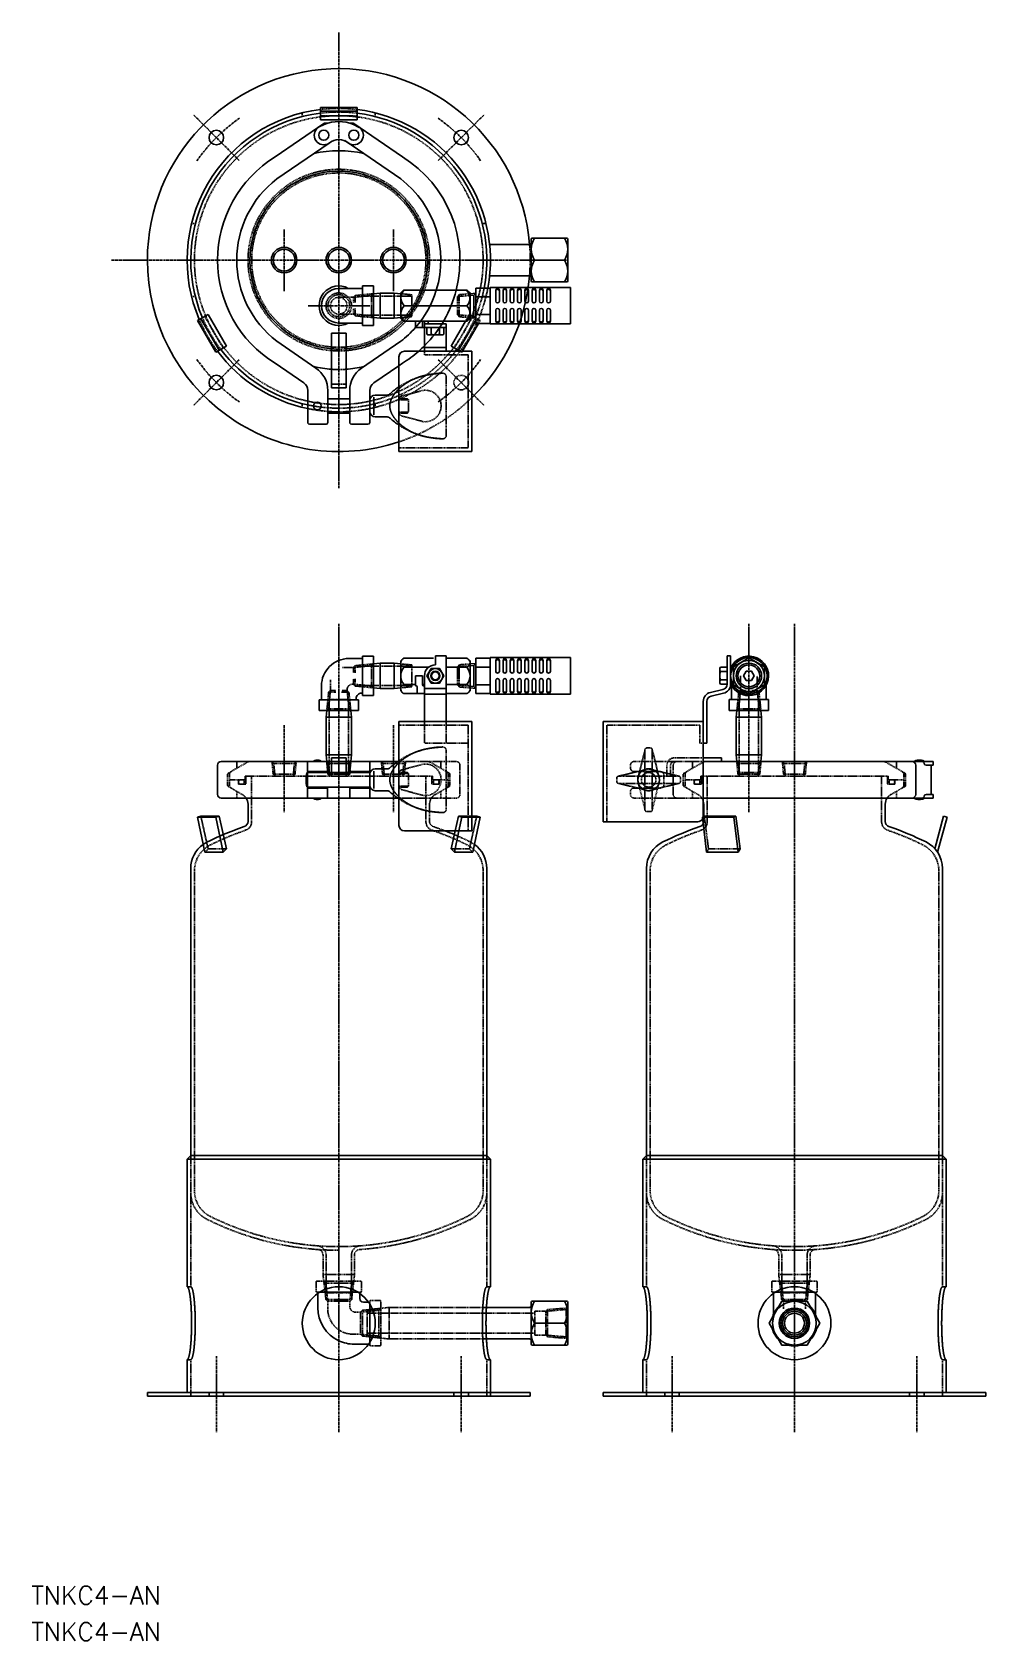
# Model space of a CAD drawing. Extents: x -168 to 355, y -757 to 125.
import ezdxf

# ---------------------------------------------------------------- set-up
doc = ezdxf.new("R2010")
doc.units = 0
doc.linetypes.add('CENTER', pattern=[2, 1.25, -0.25, 0.25, -0.25])
doc.linetypes.add('DASHED', pattern=[0.75, 0.5, -0.25])
doc.layers.get('0').update_dxf_attribs({"linetype": 'CONTINUOUS'})
doc.layers.add('CENTER', color=1, linetype='CENTER')
doc.styles.get("Standard").update_dxf_attribs({"font": 'txt.shx', "bigfont": 'bigfont.shx'})

# ---------------------------------------------------------------- blocks, each defined once
blk = doc.blocks.new('*U0')
at = {"color": 7, "linetype": 'CONTINUOUS'}
blk.add_text('TNKC4-AN', height=10, dxfattribs=at).set_placement((-168.66, -737.19))
blk = doc.blocks.new('*U1')
at = {"color": 7, "linetype": 'CONTINUOUS'}
blk.add_text('TNKC4-AN', height=10, dxfattribs=at).set_placement((-168.66, -757.19))

msp = doc.modelspace()

# ---------------------------------------------------------------- linework, layer by layer
at = {"color": 3, "linetype": 'DASHED'}
for p, q in [((-20, 78.7), (-20, 80.76)), ((20, 78.7), (20, 80.76)), ((10, 79.1), (-10, 79.1)), ((-78.7, 20), (-80.76, 20)), ((78.7, 20), (80.76, 20)), ((-78.7, -20), (-80.76, -20)), ((8.01, -20.41), (0.01, -20.41)), ((8.01, -20.41), (8, -23.43)), ((9.01, -19.41), (8.01, -20.41)), ((18.01, -19.42), (8.01, -20.41)), ((9.01, -19.41), (9, -23.43)), ((19.01, -18.43), (9.01, -19.41)), ((19, -18.44), (13, -19)), ((13, -19), (13, -31)), ((19, -19.75), (13, -19.75)), ((18.01, -19.42), (17.99, -30.57)), ((19.01, -18.43), (18.01, -19.42)), ((34, -19.75), (19, -19.75)), ((34, -18.44), (40, -19)), ((34, -19.75), (40, -19.75)), ((40, -19), (40, -31)), ((66.1, -18.91), (65.1, -19.99)), ((72, -19.42), (65.1, -19.99)), ((65.1, -24.99), (65.1, -19.99)), ((65.1, -24.99), (65.1, -19.99)), ((65.1, -24.99), (65.1, -29.99)), ((65.1, -24.99), (65.1, -29.99)), ((72, -18.42), (66.1, -18.91)), ((66.1, -24.99), (66.1, -18.91)), ((66.1, -24.99), (66.1, -31.07)), ((78.7, -20), (80.76, -20)), ((-73.5, -30.89), (-63.5, -48.21)), ((7.99, -29.56), (0, -29.59)), ((7.99, -29.56), (8, -26.54)), ((8.99, -30.56), (7.99, -29.56)), ((17.99, -30.57), (7.99, -29.56)), ((8.99, -30.56), (9, -26.55)), ((18.99, -31.57), (8.99, -30.56)), ((19, -30.25), (13, -30.25)), ((19, -31.55), (13, -31)), ((18.99, -31.57), (17.99, -30.57)), ((34, -30.25), (19, -30.25)), ((34, -30.25), (40, -30.25)), ((34, -31.55), (40, -31)), ((73.5, -30.89), (63.5, -48.21)), ((72, -30.56), (65.1, -29.99)), ((66.1, -31.07), (65.1, -29.99)), ((72, -31.56), (66.1, -31.07)), ((69.57, -33.5), (71.68, -29.84)), ((77.49, -33.19), (71.68, -29.84)), ((75.67, -32.14), (75.1, -33.12)), ((76.62, -34.7), (77.49, -33.19)), ((47, -50), (47, -52)), ((71, -52), (47, -52)), ((71, -52), (71, -103)), ((-4, -68), (4, -68)), ((59, -64), (59, -96)), ((-20, -78.7), (-20, -80.76)), ((20, -78.7), (20, -80.76)), ((33, -83.47), (33, -76.53)), ((38.25, -76.55), (33, -76.55)), ((44.93, -71.77), (34.48, -74.6)), ((37.7, -76), (38.25, -76.55)), ((38.25, -76.55), (38.25, -83.45)), ((38.25, -83.45), (33, -83.45)), ((33.07, -84), (37.7, -84)), ((44.93, -88.23), (34.48, -85.4)), ((37.7, -84), (38.25, -83.45)), ((71, -103), (33, -103)), ((9.06, -223.41), (2.06, -223.4)), ((8.01, -223.41), (8, -226.43)), ((9.01, -222.41), (8.01, -223.41)), ((18.01, -222.42), (8.01, -223.41)), ((9.01, -222.41), (9, -226.43)), ((19.01, -221.43), (9.01, -222.41)), ((19, -221.44), (13, -222)), ((13, -222), (13, -234)), ((19, -222.75), (13, -222.75)), ((18.01, -222.42), (17.99, -233.57)), ((34, -222.75), (19, -222.75)), ((34, -221.44), (40, -222)), ((34, -222.75), (40, -222.75)), ((40, -222), (40, -234)), ((66.1, -221.93), (65.1, -223.02)), ((72, -222.45), (65.1, -223.02)), ((65.1, -228.02), (65.1, -223.02)), ((65.1, -228.02), (65.1, -223.02)), ((65.1, -228.02), (65.1, -233.02)), ((65.1, -228.02), (65.1, -233.02)), ((72, -221.45), (66.1, -221.93)), ((66.1, -228.02), (66.1, -221.93)), ((66.1, -228.02), (66.1, -234.1)), ((220.44, -235.99), (220.45, -228)), ((229.58, -237.06), (229.6, -228)), ((-6.57, -247), (-5.57, -237)), ((-5.57, -237), (-4.57, -236)), ((-5.57, -246), (-4.57, -236)), ((-5.57, -237), (-1.56, -237)), ((-4.57, -236), (-4.57, -230.02)), ((-4.57, -236), (-1.56, -236)), ((4.57, -236), (1.56, -236)), ((5.57, -237), (1.56, -237)), ((4.57, -236), (4.57, -235.56)), ((5.57, -237), (4.57, -236)), ((5.57, -246), (4.57, -236)), ((6.57, -247), (5.57, -237)), ((7.99, -232.56), (7.58, -232.56)), ((7.99, -232.56), (8, -229.54)), ((17.99, -233.57), (7.99, -232.56)), ((8.99, -233.56), (7.99, -232.56)), ((8.99, -233.56), (9, -229.55)), ((18.99, -234.57), (8.99, -233.56)), ((19, -233.25), (13, -233.25)), ((19, -234.55), (13, -234)), ((18.99, -234.57), (17.99, -233.57)), ((34, -233.25), (19, -233.25)), ((34, -233.25), (40, -233.25)), ((34, -234.55), (40, -234)), ((66.1, -234.1), (65.1, -233.02)), ((72, -233.59), (65.1, -233.02)), ((72, -234.59), (66.1, -234.1)), ((218.42, -246.99), (219.44, -236.99)), ((219.42, -245.99), (220.44, -235.99)), ((219.44, -236.99), (220.44, -235.99)), ((219.44, -236.99), (223.45, -237)), ((220.44, -235.99), (223.45, -236)), ((229.58, -236.01), (226.57, -236)), ((230.58, -237.01), (226.57, -237)), ((230.57, -246.01), (229.58, -236.01)), ((230.58, -237.01), (229.58, -236.01)), ((231.57, -247.01), (230.58, -237.01)), ((-6.57, -247), (-5.57, -246)), ((-6.56, -247), (-6, -241)), ((-6, -241), (6, -241)), ((-5.57, -246), (5.57, -246)), ((-5.25, -247), (-5.25, -241)), ((-5.25, -247), (-5.25, -275)), ((5.25, -247), (5.25, -241)), ((5.25, -247), (5.25, -275)), ((6.57, -247), (5.57, -246)), ((6.56, -247), (6, -241)), ((218.42, -246.99), (219.42, -245.99)), ((218.44, -247), (219, -241)), ((219, -241), (231, -241)), ((230.57, -246.01), (219.42, -245.99)), ((219.75, -247), (219.75, -241)), ((219.75, -247), (219.75, -275)), ((230.25, -247), (230.25, -241)), ((230.25, -247), (230.25, -275)), ((231.57, -247.01), (230.57, -246.01)), ((231.56, -247), (231, -241)), ((33, -255), (71, -255)), ((47, -253), (47, -265)), ((59, -253), (59, -265)), ((71, -255), (71, -313)), ((198, -255), (147, -255)), ((147, -255), (147, -308)), ((198, -255), (198, -265)), ((71, -265), (47, -265)), ((59, -269), (59, -301)), ((164, -285), (168, -268.54)), ((168, -268.54), (168, -301.46)), ((171, -267.54), (169, -267.54)), ((172, -268.54), (172, -301.46)), ((176, -285), (172, -268.54)), ((200, -273), (184, -273)), ((200, -265), (198, -265)), ((-61, -282.15), (-61, -287.85)), ((-60.5, -281.29), (-50.3, -275.4)), ((-60, -282.15), (-60, -287.85)), ((-56, -275.5), (-56, -278.69)), ((-36.63, -275), (-36, -282)), ((-36.63, -275), (-35.63, -276)), ((-23.46, -276), (-36.54, -276)), ((-36, -282), (-35, -283)), ((-24, -282), (-36, -282)), ((-35.63, -276), (-35, -283)), ((-24.37, -276), (-25, -283)), ((-24, -282), (-25, -283)), ((-23.37, -275), (-24.37, -276)), ((-23.37, -275), (-24, -282)), ((-6.63, -275), (-5.63, -276)), ((-6.63, -275), (-6, -282)), ((-6.56, -275), (-6, -281)), ((0, -276), (-6.54, -276)), ((0, -281), (-6, -281)), ((-6, -282), (-5, -283)), ((0, -282), (-6, -282)), ((-5.63, -276), (-5, -283)), ((-5.25, -275), (-5.25, -281)), ((-4, -275), (0, -275)), ((0, -275), (4, -275)), ((0, -276), (6.54, -276)), ((0, -281), (6, -281)), ((0, -282), (6, -282)), ((5.63, -276), (5, -283)), ((6, -282), (5, -283)), ((5.25, -275), (5.25, -281)), ((6.63, -275), (5.63, -276)), ((6.56, -275), (6, -281)), ((6.63, -275), (6, -282)), ((23.37, -275), (24.37, -276)), ((23.37, -275), (24, -282)), ((23.46, -276), (36.54, -276)), ((24, -282), (36, -282)), ((24, -282), (25, -283)), ((24.37, -276), (25, -283)), ((59, -275), (32.3, -275)), ((33, -288.47), (33, -281.53)), ((38.25, -281.55), (33, -281.55)), ((33.07, -281), (37.7, -281)), ((44.93, -276.77), (34.48, -279.6)), ((35.63, -276), (35, -283)), ((36, -282), (35, -283)), ((36.63, -275), (35.63, -276)), ((36.63, -275), (36, -282)), ((37.7, -281), (38.25, -281.55)), ((38.25, -281.55), (38.25, -288.45)), ((60.5, -281.29), (50.3, -275.4)), ((56, -275.5), (56, -278.69)), ((56, -275.5), (56, -278.69)), ((56, -275.5), (56, -278.69)), ((59, -275), (64.5, -275)), ((60, -282.15), (60, -287.85)), ((61, -282.15), (61, -287.85)), ((66.5, -277), (66.5, -293)), ((170, -279), (153.54, -283)), ((160, -278.5), (160, -277)), ((185.5, -275), (162, -275)), ((176.42, -280.5), (162, -280.5)), ((170, -279), (186.46, -283)), ((180, -283), (180, -277)), ((182, -283), (182, -277)), ((183.5, -277), (183.5, -293)), ((193.5, -275), (185.5, -275)), ((189, -282.15), (189, -287.85)), ((189.5, -281.29), (199.7, -275.4)), ((190, -282.15), (190, -287.85)), ((200, -275), (193.5, -275)), ((194, -275.5), (194, -278.69)), ((218.37, -275), (219.37, -276)), ((218.37, -275), (219, -282)), ((218.44, -275), (219, -281)), ((231.54, -276), (218.46, -276)), ((219, -281), (231, -281)), ((231, -282), (219, -282)), ((219, -282), (220, -283)), ((219.37, -276), (220, -283)), ((219.75, -275), (219.75, -281)), ((230.63, -276), (230, -283)), ((231, -282), (230, -283)), ((230.25, -275), (230.25, -281)), ((231.63, -275), (230.63, -276)), ((231.63, -275), (231, -282)), ((231.56, -275), (231, -281)), ((243.38, -275), (244.38, -276)), ((243.38, -275), (244, -282)), ((256.54, -276), (243.47, -276)), ((244, -282), (245, -283)), ((256, -282), (244, -282)), ((244.38, -276), (245, -283)), ((255.63, -276), (255, -283)), ((256, -282), (255, -283)), ((256.63, -275), (255.63, -276)), ((256.63, -275), (256, -282)), ((310.5, -281.29), (300.3, -275.4)), ((306, -275.5), (306, -278.69)), ((310, -282.15), (310, -287.85)), ((311, -282.15), (311, -287.85)), ((-60.5, -288.71), (-52.8, -293.16)), ((-51, -285), (-60, -285)), ((-55, -285), (-55, -287.4)), ((-51, -287.4), (-55, -287.4)), ((-51.35, -283), (-51.35, -285)), ((-20.33, -283), (-51.35, -283)), ((-51, -283), (-51, -287.4)), ((-47.8, -307.94), (-47.8, -283)), ((-20.33, -283), (0, -283)), ((0, -283), (51.35, -283)), ((38.25, -288.45), (33, -288.45)), ((33.07, -289), (37.7, -289)), ((44.93, -293.23), (34.48, -290.4)), ((37.7, -289), (38.25, -288.45)), ((47.8, -307.94), (47.8, -283)), ((51, -283), (51, -287.4)), ((51, -285), (60, -285)), ((51, -287.4), (55, -287.4)), ((51.35, -283), (51.35, -285)), ((60.5, -288.71), (52.8, -293.16)), ((55, -285), (55, -287.4)), ((152.54, -286), (152.54, -284)), ((186.46, -283), (153.54, -283)), ((186.46, -287), (153.54, -287)), ((170, -291), (153.54, -287)), ((176.42, -289.5), (162, -289.5)), ((164, -285), (168, -301.46)), ((170, -291), (186.46, -287)), ((176, -285), (172, -301.46)), ((178.42, -287.5), (178.42, -282.5)), ((182, -283), (180, -283)), ((187.46, -286), (187.46, -284)), ((189.5, -288.71), (197.2, -293.16)), ((199, -285), (190, -285)), ((195, -285), (195, -287.4)), ((199, -287.4), (195, -287.4)), ((250, -283), (198.65, -283)), ((198.65, -283), (198.65, -285)), ((199, -283), (199, -287.4)), ((202.2, -283), (202.2, -307.94)), ((250, -283), (301.35, -283)), ((297.8, -283), (297.8, -307.94)), ((301, -283), (301, -287.4)), ((301, -285), (310, -285)), ((301, -287.4), (305, -287.4)), ((301.35, -283), (301.35, -285)), ((310.5, -288.71), (302.8, -293.16)), ((305, -285), (305, -287.4)), ((-56, -291.31), (-56, -294.5)), ((32.3, -295), (59, -295)), ((49.8, -298.35), (49.8, -302.25)), ((56, -291.31), (56, -294.5)), ((56, -291.31), (56, -294.5)), ((56, -291.31), (56, -294.5)), ((64.5, -295), (59, -295)), ((160, -291.5), (160, -293)), ((185.5, -295), (162, -295)), ((200, -295), (185.5, -295)), ((194, -291.31), (194, -294.5)), ((306, -291.31), (306, -294.5)), ((-75.67, -304.93), (-71.68, -322.86)), ((49.8, -307.83), (49.8, -302.25)), ((75.67, -304.93), (71.68, -322.86)), ((171, -302.46), (169, -302.46)), ((202.84, -322.86), (200.54, -304.93)), ((-73.5, -324.77), (-71.68, -322.86)), ((-71.68, -322.86), (-61.68, -322.86)), ((71.68, -322.86), (61.68, -322.86)), ((73.5, -324.77), (71.68, -322.86)), ((201.79, -324.77), (202.84, -322.86)), ((202.84, -322.86), (220.16, -322.86)), ((-79.2, -334.87), (-79.2, -510.31)), ((79.2, -334.87), (79.2, -510.31)), ((170.8, -334.87), (170.8, -510.31)), ((329.2, -334.87), (329.2, -510.31)), ((-81.2, -491), (-81.2, -563)), ((81.2, -491), (81.2, -511.53)), ((168.8, -491), (168.8, -563)), ((331.2, -491), (331.2, -563)), ((81.2, -511.53), (81.2, -563)), ((-8.65, -545.59), (-8.65, -556.35)), ((-7, -545.56), (-7, -560)), ((7, -545.56), (7, -560)), ((8.65, -545.59), (8.65, -556.35)), ((241.35, -545.59), (241.35, -556.35)), ((243, -545.56), (243, -560)), ((257, -545.56), (257, -560)), ((258.65, -545.59), (258.65, -556.35)), ((-83.2, -563), (-81.2, -563)), ((-12.5, -560.5), (-12.5, -565.5)), ((-12, -560), (0, -560)), ((-8.65, -556.35), (0, -556.35)), ((-8.65, -556.35), (-8.23, -560)), ((-8.23, -560), (0, -560)), ((-8.23, -560), (-7.5, -566.35)), ((-8.23, -560), (0, -560)), ((-8.07, -560), (-7.07, -570)), ((-8.07, -560), (-7.07, -561)), ((0, -561), (-7.07, -561)), ((-7.07, -561), (-6.07, -571)), ((-7, -560), (-7, -566.35)), ((8.65, -556.35), (0, -556.35)), ((12, -560), (0, -560)), ((0, -561), (7.07, -561)), ((7.07, -561), (6.07, -571)), ((7, -560), (7, -566.35)), ((8.07, -560), (7.07, -561)), ((8.07, -560), (7.07, -570)), ((8.23, -560), (7.5, -566.35)), ((8.65, -556.35), (8.23, -560)), ((12.5, -560.5), (12.5, -565.5)), ((83.2, -563), (81.2, -563)), ((166.8, -563), (168.8, -563)), ((237.5, -560.5), (237.5, -565.5)), ((238, -560), (250, -560)), ((241.35, -556.35), (250, -556.35)), ((241.35, -556.35), (241.77, -560)), ((241.77, -560), (242.5, -566.35)), ((241.77, -560), (250, -560)), ((241.77, -560), (250, -560)), ((241.93, -560), (242.93, -561)), ((241.93, -560), (242.93, -570)), ((242.93, -561), (243.93, -571)), ((250, -561), (242.93, -561)), ((243, -560), (243, -566.35)), ((258.65, -556.35), (250, -556.35)), ((258.23, -560), (250, -560)), ((258.23, -560), (250, -560)), ((262, -560), (250, -560)), ((250, -561), (257.07, -561)), ((257.07, -561), (256.07, -571)), ((257, -560), (257, -566.35)), ((258.07, -560), (257.07, -561)), ((258.07, -560), (257.07, -570)), ((258.23, -560), (257.5, -566.35)), ((258.65, -556.35), (258.23, -560)), ((262.5, -560.5), (262.5, -565.5)), ((333.2, -563), (331.2, -563)), ((-12, -566), (-10.54, -566)), ((-11.5, -566.64), (-11.5, -566)), ((-7.5, -566.35), (0, -566.35)), ((0, -570), (-7.07, -570)), ((-7.07, -570), (-6.07, -571)), ((0, -571), (-6.07, -571)), ((-6.07, -571), (-6.07, -575.07)), ((7.5, -566.35), (0, -566.35)), ((0, -570), (7.07, -570)), ((0, -571), (6.07, -571)), ((7.07, -570), (6.07, -571)), ((6.07, -571), (6.07, -573.93)), ((10.54, -566), (11.5, -566)), ((11.5, -566.64), (11.5, -566)), ((12, -566), (11.5, -566)), ((16.36, -571.5), (17, -571.5)), ((17, -572.46), (17, -571)), ((22.5, -570.5), (17.5, -570.5)), ((23, -595), (23, -571)), ((238, -566), (239.46, -566)), ((238.5, -566.64), (238.5, -566)), ((242.5, -566.35), (250, -566.35)), ((242.93, -570), (243.93, -571)), ((250, -570), (242.93, -570)), ((243.93, -571), (243.93, -575.07)), ((257.5, -566.35), (250, -566.35)), ((250, -570), (257.07, -570)), ((257.07, -570), (256.07, -571)), ((256.07, -571), (256.07, -575.07)), ((262, -566), (260.54, -566)), ((261.5, -566.64), (261.5, -566)), ((12, -576.93), (9.07, -576.93)), ((22, -575.93), (12, -576.93)), ((13, -575.93), (12, -576.93)), ((12, -589.07), (12, -576.93)), ((23, -574.93), (13, -575.93)), ((13, -575.93), (13, -590.07)), ((16.6, -575.5), (15.61, -576.47)), ((15.61, -576.47), (15.61, -583)), ((32.55, -577.55), (15.61, -577.55)), ((32.55, -577.55), (15.61, -577.55)), ((16.6, -575.5), (23, -574.83)), ((23, -574.93), (22, -575.93)), ((22, -583), (22, -575.93)), ((23, -574.83), (27.61, -574.35)), ((27.61, -574.35), (27.61, -591.65)), ((27.61, -574.35), (81, -574.35)), ((27.61, -574.35), (81, -574.35)), ((107.61, -577.55), (28.32, -577.55)), ((107.61, -576.47), (107.61, -583)), ((107.61, -576.47), (113.61, -576.47)), ((114.6, -575.5), (113.61, -576.47)), ((124.73, -575.5), (113.61, -576.47)), ((113.61, -576.47), (113.61, -583)), ((114.6, -575.5), (125.61, -574.7)), ((114.6, -575.5), (114.6, -583)), ((125.61, -574.7), (124.73, -575.5)), ((124.73, -575.5), (124.73, -583)), ((12, -589.07), (7.93, -589.07)), ((22, -590.07), (12, -589.07)), ((13, -590.07), (12, -589.07)), ((23, -591.07), (13, -590.07)), ((15.61, -589.53), (15.61, -583)), ((32.55, -588.45), (15.61, -588.45)), ((32.55, -588.45), (15.61, -588.45)), ((16.6, -590.5), (15.61, -589.53)), ((16.6, -590.5), (23, -591.17)), ((22, -583), (22, -590.07)), ((23, -591.07), (22, -590.07)), ((107.61, -588.45), (28.32, -588.45)), ((107.61, -589.53), (107.61, -583)), ((107.61, -589.53), (113.61, -589.53)), ((113.61, -589.53), (113.61, -583)), ((114.6, -590.5), (113.61, -589.53)), ((124.73, -590.5), (113.61, -589.53)), ((114.6, -590.5), (114.6, -583)), ((114.6, -590.5), (125.61, -591.3)), ((124.73, -590.5), (124.73, -583)), ((125.61, -591.3), (124.73, -590.5)), ((16.36, -594.5), (17, -594.5)), ((17, -595), (17, -593.54)), ((22.5, -595.5), (17.5, -595.5)), ((27.61, -591.65), (23, -591.17)), ((27.61, -591.65), (81, -591.65)), ((27.61, -591.65), (81, -591.65)), ((-83.2, -603), (-81.2, -603)), ((-81.2, -603), (-81.2, -623)), ((83.2, -603), (81.2, -603)), ((81.2, -603), (81.2, -623)), ((166.8, -603), (168.8, -603)), ((168.8, -603), (168.8, -623)), ((331.2, -603), (331.2, -623)), ((333.2, -603), (331.2, -603)), ((-71.18, -621), (-71.18, -623)), ((-63.18, -621), (-63.18, -623)), ((63.18, -621), (63.18, -623)), ((71.18, -621), (71.18, -623)), ((178.82, -621), (178.82, -623)), ((186.82, -621), (186.82, -623)), ((313.18, -621), (313.18, -623)), ((321.18, -621), (321.18, -623))]:
    msp.add_line(p, q, dxfattribs=at)
at = {"color": 7, "linetype": 'CONTINUOUS'}
for p, q in [((-10, 83.7), (-10, 77)), ((-10, 83.7), (10, 83.7)), ((-10, 81.6), (10, 81.6)), ((10, 83.7), (10, 77)), ((-34.91, 56.6), (-8.27, 74.84)), ((-8.02, 74.33), (-11.22, 72.83)), ((-10, 77), (10, 77)), ((8.02, 74.33), (11.26, 72.8)), ((34.91, 56.6), (8.27, 74.84)), ((-34, 44.5), (-5.28, 64.16)), ((34, 44.5), (3.23, 65.56)), ((105.61, 11.5), (105.61, 9.65)), ((105.61, 9.65), (105.61, -9.65)), ((106.11, 12), (125.11, 12)), ((125.61, 11.5), (125.61, -11.5)), ((104.61, 8.65), (82.75, 8.65)), ((105.61, -6.53), (105.61, 0)), ((105.61, -6.53), (105.61, 0)), ((105.61, -6.53), (105.61, 0)), ((107.37, 0), (123.84, 0)), ((104.61, -8.65), (82.75, -8.65)), ((13.05, -15.51), (0, -15.51)), ((13.05, -14.17), (13.05, -35.81)), ((19, -14.18), (13.05, -14.17)), ((19, -14.18), (19, -35.81)), ((35.5, -16.5), (34, -18)), ((35.5, -16.5), (52, -16.5)), ((70.5, -16.5), (52, -16.5)), ((70.5, -16.5), (72, -18)), ((83.1, -15.3), (75.1, -15.3)), ((75.1, -15.3), (75.1, -25)), ((83.1, -25), (83.1, -15)), ((83.1, -15), (127.1, -15)), ((86.1, -22.5), (86.1, -16.5)), ((88.1, -22.5), (88.1, -16.5)), ((90.1, -22.5), (90.1, -16.5)), ((92.1, -22.5), (92.1, -16.5)), ((94.1, -22.5), (94.1, -16.5)), ((96.1, -22.5), (96.1, -16.5)), ((98.1, -22.5), (98.1, -16.5)), ((100.1, -22.5), (100.1, -16.5)), ((102.1, -22.5), (102.1, -16.5)), ((104.1, -22.5), (104.1, -16.5)), ((105.61, -9.65), (105.61, -11.5)), ((106.1, -22.5), (106.1, -16.5)), ((106.11, -12), (125.11, -12)), ((108.1, -22.5), (108.1, -16.5)), ((110.1, -22.5), (110.1, -16.5)), ((112.1, -22.5), (112.1, -16.5)), ((114.1, -22.5), (114.1, -16.5)), ((116.1, -22.5), (116.1, -16.5)), ((127.1, -25), (127.1, -15)), ((19, -18.44), (22.7, -18.1)), ((19, -18.44), (19, -25)), ((19, -31.55), (19, -25)), ((22.7, -18.1), (22.7, -31.9)), ((30.3, -18.1), (22.7, -18.1)), ((34, -18.44), (30.3, -18.1)), ((30.3, -18.1), (30.3, -31.9)), ((34, -18), (34, -32)), ((34, -18.44), (34, -31.55)), ((35.81, -25), (70.19, -25)), ((72, -18), (72, -32)), ((72, -18.42), (75.1, -18.17)), ((72, -18.42), (72, -31.57)), ((72, -19.43), (74.1, -19.25)), ((75.1, -18.17), (74.1, -19.25)), ((74.1, -19.25), (74.1, -25)), ((74.1, -30.74), (74.1, -25)), ((83.1, -20.15), (75.1, -20.15)), ((75.1, -25), (75.1, -34.7)), ((83.1, -25), (83.1, -35)), ((127.1, -25), (127.1, -35)), ((-77.49, -33.19), (-71.68, -29.84)), ((-67.49, -50.51), (-77.49, -33.19)), ((-65.67, -49.46), (-75.67, -32.14)), ((-61.68, -47.16), (-71.68, -29.84)), ((13.05, -34.49), (0, -34.49)), ((19, -31.55), (22.7, -31.9)), ((30.3, -31.9), (22.7, -31.9)), ((34, -31.55), (30.3, -31.9)), ((35.5, -33.5), (34, -32)), ((35.5, -33.5), (46.36, -33.5)), ((42, -37), (42, -33.5)), ((46, -33.5), (46, -37)), ((57.64, -33.5), (46.36, -33.5)), ((47, -35), (47, -33.5)), ((47, -35), (47, -50)), ((59, -35), (47, -35)), ((49, -35), (49, -33.5)), ((57, -35), (57, -33.5)), ((70.5, -33.5), (57.64, -33.5)), ((59, -35), (59, -50)), ((61.68, -47.16), (69.57, -33.5)), ((65.67, -49.46), (75.1, -33.12)), ((67.49, -50.51), (76.62, -34.7)), ((70.5, -33.5), (72, -32)), ((72, -30.57), (74.1, -30.74)), ((72, -31.57), (75.1, -31.82)), ((75.1, -31.82), (74.1, -30.74)), ((83.1, -29.85), (75.1, -29.85)), ((83.1, -34.7), (75.1, -34.7)), ((83.1, -35), (127.1, -35)), ((86.1, -27.5), (86.1, -33.5)), ((88.1, -27.5), (88.1, -33.5)), ((90.1, -27.5), (90.1, -33.5)), ((92.1, -27.5), (92.1, -33.5)), ((94.1, -27.5), (94.1, -33.5)), ((96.1, -27.5), (96.1, -33.5)), ((98.1, -27.5), (98.1, -33.5)), ((100.1, -27.5), (100.1, -33.5)), ((102.1, -27.5), (102.1, -33.5)), ((104.1, -27.5), (104.1, -33.5)), ((106.1, -27.5), (106.1, -33.5)), ((108.1, -27.5), (108.1, -33.5)), ((110.1, -27.5), (110.1, -33.5)), ((112.1, -27.5), (112.1, -33.5)), ((114.1, -27.5), (114.1, -33.5)), ((116.1, -27.5), (116.1, -33.5)), ((-4, -70), (-4, -40)), ((-4, -40), (4, -40)), ((4, -70), (4, -40)), ((13.05, -35.81), (19, -35.81)), ((47, -37), (42, -37)), ((59, -37), (47, -37)), ((57.62, -37), (48.38, -37)), ((48.38, -40.64), (48.38, -37)), ((49, -41), (48.38, -40.64)), ((57, -41), (49, -41)), ((50.69, -40.64), (50.69, -37)), ((55.31, -40.64), (55.31, -37)), ((57, -41), (57.62, -40.64)), ((57.62, -40.64), (57.62, -37)), ((-67.49, -50.51), (-61.68, -47.16)), ((-34, -44.5), (-12.53, -59.2)), ((34, -44.5), (12.53, -59.2)), ((73, -50), (36, -50)), ((47, -48), (59, -48)), ((67.49, -50.51), (61.68, -47.16)), ((73, -50), (73, -105)), ((-34.91, -56.6), (-19.18, -67.37)), ((33, -57.91), (19.18, -67.37)), ((33, -53), (33, -105)), ((33, -57.91), (34.91, -56.6)), ((-4, -70), (4, -70)), ((-17, -71.5), (-17, -89)), ((-6, -71.58), (-6, -89)), ((-6, -76), (6, -76)), ((6, -71.58), (6, -89)), ((17, -71.5), (17, -89)), ((17, -83), (17, -77)), ((19.24, -75.22), (19.24, -84.78)), ((20, -74), (26.6, -74)), ((33.07, -76), (37.7, -76)), ((-6, -84), (6, -84)), ((20, -86), (26.6, -86)), ((-16, -90), (-7, -90)), ((16, -90), (7, -90)), ((73, -105), (33, -105)), ((13.05, -218.49), (5.52, -218.48)), ((13.05, -217.17), (13.05, -238.81)), ((19, -217.18), (13.05, -217.17)), ((19, -217.18), (19, -238.81)), ((35.5, -218.25), (34, -219.75)), ((34, -219.75), (34, -236.25)), ((35.5, -218.25), (52, -218.25)), ((59, -217), (53, -217)), ((53, -217), (53, -222)), ((59, -228), (59, -217)), ((70.5, -218.25), (59, -218.25)), ((70.5, -218.25), (72, -219.75)), ((72, -219.75), (72, -236.25)), ((75.1, -218.32), (75.1, -228.02)), ((83.1, -218.32), (75.1, -218.32)), ((83.1, -218.02), (127.1, -218.02)), ((83.1, -228.02), (83.1, -218.02)), ((86.1, -225.52), (86.1, -219.52)), ((88.1, -225.52), (88.1, -219.52)), ((90.1, -225.52), (90.1, -219.52)), ((92.1, -225.52), (92.1, -219.52)), ((94.1, -225.52), (94.1, -219.52)), ((96.1, -225.52), (96.1, -219.52)), ((98.1, -225.52), (98.1, -219.52)), ((100.1, -225.52), (100.1, -219.52)), ((102.1, -225.52), (102.1, -219.52)), ((104.1, -225.52), (104.1, -219.52)), ((106.1, -225.52), (106.1, -219.52)), ((108.1, -225.52), (108.1, -219.52)), ((110.1, -225.52), (110.1, -219.52)), ((112.1, -225.52), (112.1, -219.52)), ((114.1, -225.52), (114.1, -219.52)), ((116.1, -225.52), (116.1, -219.52)), ((127.1, -228.02), (127.1, -218.02)), ((213, -217), (213, -232.62)), ((213, -217), (215, -217)), ((215, -217), (215, -232.62)), ((19.01, -221.43), (18.01, -222.42)), ((19, -221.44), (22.7, -221.1)), ((19, -221.44), (19, -228)), ((19, -234.55), (19, -228)), ((22.7, -221.1), (22.7, -234.9)), ((30.3, -221.1), (22.7, -221.1)), ((30.3, -221.1), (30.3, -234.9)), ((34, -221.44), (30.3, -221.1)), ((34, -221.44), (34, -234.55)), ((35.81, -223.3), (49.26, -223.3)), ((42, -228), (46, -228)), ((42, -233), (42, -228)), ((46, -228), (46, -233)), ((47, -228), (47, -253)), ((70.19, -223.3), (59, -223.3)), ((59, -228), (59, -253)), ((72, -221.45), (75.1, -221.19)), ((72, -221.45), (72, -234.59)), ((72, -222.45), (74.1, -222.28)), ((75.1, -221.19), (74.1, -222.27)), ((74.1, -222.28), (74.1, -228.02)), ((74.1, -233.76), (74.1, -228.02)), ((83.1, -223.17), (75.1, -223.17)), ((75.1, -228.02), (75.1, -237.72)), ((83.1, -228.02), (83.1, -238.02)), ((127.1, -228.02), (127.1, -238.02)), ((209, -223.92), (209.35, -223.3)), ((209, -231.92), (209, -223.92)), ((209.35, -223.3), (213, -223.3)), ((209.35, -225.61), (213, -225.61)), ((213, -232.54), (213, -223.3)), ((215, -223.38), (216.5, -223.38)), ((-9.5, -241.06), (-9.5, -233.48)), ((13.05, -237.49), (12.5, -237.49)), ((19, -234.55), (22.7, -234.9)), ((30.3, -234.9), (22.7, -234.9)), ((34, -234.55), (30.3, -234.9)), ((35.5, -237.75), (34, -236.25)), ((35.5, -237.75), (47, -237.75)), ((35.81, -232.69), (42, -232.69)), ((43, -237.75), (43, -234)), ((46, -232.69), (47, -232.69)), ((59, -235), (47, -235)), ((47, -238), (59, -238)), ((70.19, -232.69), (59, -232.69)), ((70.5, -237.75), (59, -237.75)), ((70.5, -237.75), (72, -236.25)), ((72, -233.59), (74.1, -233.76)), ((72, -234.59), (75.1, -234.85)), ((75.1, -234.85), (74.1, -233.77)), ((83.1, -232.87), (75.1, -232.87)), ((83.1, -237.72), (75.1, -237.72)), ((83.1, -238.02), (127.1, -238.02)), ((86.1, -230.52), (86.1, -236.52)), ((88.1, -230.52), (88.1, -236.52)), ((90.1, -230.52), (90.1, -236.52)), ((92.1, -230.52), (92.1, -236.52)), ((94.1, -230.52), (94.1, -236.52)), ((96.1, -230.52), (96.1, -236.52)), ((98.1, -230.52), (98.1, -236.52)), ((100.1, -230.52), (100.1, -236.52)), ((102.1, -230.52), (102.1, -236.52)), ((104.1, -230.52), (104.1, -236.52)), ((106.1, -230.52), (106.1, -236.52)), ((108.1, -230.52), (108.1, -236.52)), ((110.1, -230.52), (110.1, -236.52)), ((112.1, -230.52), (112.1, -236.52)), ((114.1, -230.52), (114.1, -236.52)), ((116.1, -230.52), (116.1, -236.52)), ((203.87, -237.11), (210.67, -235.54)), ((204.32, -239.06), (211.12, -237.49)), ((209, -231.92), (209.35, -232.54)), ((209.35, -230.23), (213, -230.23)), ((209.35, -232.54), (213, -232.54)), ((215, -231.38), (216.5, -231.38)), ((215.5, -241.05), (215.5, -233.2)), ((234.5, -241.05), (234.5, -233.17)), ((-10.82, -241.06), (10.82, -241.06)), ((-10.82, -247), (-10.82, -241.06)), ((10.82, -247), (-10.82, -247)), ((-6.56, -247), (-6.9, -250.7)), ((-6.56, -247), (6.56, -247)), ((6.56, -247), (6.9, -250.7)), ((9.5, -241.06), (9.5, -240.49)), ((10.82, -247), (10.82, -241.06)), ((13.05, -238.81), (19, -238.81)), ((200, -255), (200, -241.98)), ((202, -265), (202, -241.98)), ((214.18, -241.05), (214.18, -247)), ((235.82, -241.05), (214.18, -241.05)), ((235.82, -247), (214.18, -247)), ((218.44, -247), (218.1, -250.7)), ((218.44, -247), (231.56, -247)), ((231.56, -247), (231.9, -250.7)), ((235.82, -247), (235.82, -241.05)), ((-6.9, -250.7), (6.9, -250.7)), ((-6.9, -250.7), (-6.9, -271.3)), ((6.9, -250.7), (6.9, -271.3)), ((33, -310), (33, -253)), ((33, -253), (73, -253)), ((73, -253), (73, -313)), ((200, -253), (145, -253)), ((145, -253), (145, -308)), ((200, -255), (200, -305)), ((218.1, -250.7), (231.9, -250.7)), ((218.1, -250.7), (218.1, -271.3)), ((231.9, -250.7), (231.9, -271.3)), ((-6.9, -271.3), (6.9, -271.3)), ((-6.56, -275), (-6.9, -271.3)), ((-4, -273), (-4, -281)), ((0, -273), (-4, -273)), ((0, -273), (4, -273)), ((4, -273), (4, -281)), ((6.56, -275), (6.9, -271.3)), ((200, -265), (202, -265)), ((200, -273), (210, -273)), ((210, -275), (210, -273)), ((218.44, -275), (218.1, -271.3)), ((218.1, -271.3), (231.9, -271.3)), ((231.56, -275), (231.9, -271.3)), ((-66.5, -277), (-66.5, -293)), ((-64.5, -275), (-4, -275)), ((-17.25, -275), (-17.25, -280.5)), ((-17.25, -280.5), (-6.25, -280.5)), ((-17.25, -281), (-17.25, -289)), ((-17.25, -281), (0, -281)), ((-13.89, -280.5), (-13.89, -281)), ((-9.61, -280.5), (-9.61, -281)), ((-6.56, -275), (-4, -275)), ((-6.25, -275), (-6.25, -280.5)), ((-4, -281), (-4, -283)), ((17, -281), (0, -281)), ((4, -275), (32.3, -275)), ((6.63, -275), (4, -275)), ((4, -281), (4, -283)), ((6, -275), (6, -280.5)), ((17, -280.5), (6, -280.5)), ((17, -275), (17, -280.5)), ((17, -281), (17, -289)), ((17, -288), (17, -282)), ((19.24, -280.22), (19.24, -289.78)), ((20, -279), (26.6, -279)), ((200, -275), (250, -275)), ((218.44, -275), (225, -275)), ((314.5, -275), (250, -275)), ((298.8, -275), (306.5, -275)), ((306.5, -275), (314.5, -275)), ((326.01, -275), (314.5, -275)), ((316.5, -277), (316.5, -293)), ((321.25, -276), (321.25, -276)), ((322.25, -277), (325.04, -277)), ((325.04, -277), (326.01, -277)), ((325.04, -277), (325.04, -293)), ((326.01, -277), (326.01, -275)), ((-17.25, -289), (0, -289)), ((-17.25, -289.5), (-17.25, -295)), ((-17.25, -289.5), (-6.25, -289.5)), ((-13.89, -289), (-13.89, -289.5)), ((-9.61, -289), (-9.61, -289.5)), ((-6.25, -289.5), (-6.25, -295)), ((17, -289), (0, -289)), ((17, -289.5), (6, -289.5)), ((6, -289.5), (6, -295)), ((17, -289.5), (17, -295)), ((20, -291), (26.6, -291)), ((-56.5, -295), (-64.5, -295)), ((-56.5, -295), (-50.82, -295)), ((0, -295), (-50.82, -295)), ((-49.8, -307.83), (-49.8, -298.32)), ((0, -295), (32.3, -295)), ((200, -295), (250, -295)), ((200.2, -298.35), (200.2, -305.1)), ((306.5, -295), (250, -295)), ((299.8, -298.35), (299.8, -307.83)), ((306.5, -295), (314.5, -295)), ((314.5, -295), (323.04, -295)), ((321.25, -294), (321.25, -294)), ((322.25, -293), (325.04, -293)), ((326.01, -295), (323.04, -295)), ((325.04, -293), (326.01, -293)), ((326.01, -293), (326.01, -295)), ((-77.49, -305.45), (-75.67, -304.93)), ((-73.5, -324.77), (-77.49, -305.45)), ((-67.49, -305.45), (-77.49, -305.45)), ((-75.67, -304.93), (-65.67, -304.93)), ((-67.49, -305.45), (-65.67, -304.93)), ((-63.5, -324.77), (-67.49, -305.45)), ((-65.67, -304.93), (-61.68, -322.86)), ((63.87, -313), (65.67, -304.93)), ((73, -304.93), (65.67, -304.93)), ((67.49, -305.45), (65.67, -304.93)), ((65.93, -313), (67.49, -305.45)), ((67.49, -305.45), (73, -305.45)), ((73, -304.93), (75.67, -304.93)), ((73, -305.45), (77.49, -305.45)), ((73.5, -324.77), (77.49, -305.45)), ((77.49, -305.45), (75.67, -304.93)), ((197, -308), (145, -308)), ((199.49, -305.45), (200.54, -304.93)), ((216.81, -305.45), (199.49, -305.45)), ((199.49, -305.45), (201.79, -324.77)), ((200.2, -305.1), (200.2, -307.83)), ((217.86, -304.93), (200.54, -304.93)), ((216.81, -305.45), (217.86, -304.93)), ((216.81, -305.45), (219.11, -324.77)), ((217.86, -304.93), (220.16, -322.86)), ((331.8, -304.93), (327, -322.86)), ((333.74, -305.45), (328.56, -324.77)), ((331.8, -304.93), (333.74, -305.45)), ((73, -313), (36, -313)), ((63.87, -313), (61.68, -322.86)), ((63.5, -324.77), (65.93, -313)), ((-63.5, -324.77), (-73.5, -324.77)), ((-63.5, -324.77), (-61.68, -322.86)), ((63.5, -324.77), (61.68, -322.86)), ((63.5, -324.77), (73.5, -324.77)), ((219.11, -324.77), (201.79, -324.77)), ((219.11, -324.77), (220.16, -322.86)), ((-81.2, -333.64), (-81.2, -491)), ((81.2, -491), (81.2, -333.64)), ((168.8, -333.64), (168.8, -491)), ((331.2, -333.64), (331.2, -491)), ((-81.2, -491), (-83.2, -493)), ((-83.2, -493), (-83.2, -563)), ((-83.2, -493), (0, -493)), ((-83.2, -493), (-83.2, -563)), ((-81.2, -491), (0, -491)), ((81.2, -491), (0, -491)), ((83.2, -493), (0, -493)), ((81.2, -491), (83.2, -493)), ((83.2, -493), (83.2, -563)), ((168.8, -491), (166.8, -493)), ((166.8, -493), (166.8, -563)), ((166.8, -493), (250, -493)), ((166.8, -493), (166.8, -563)), ((168.8, -491), (250, -491)), ((331.2, -491), (250, -491)), ((333.2, -493), (250, -493)), ((331.2, -491), (333.2, -493)), ((333.2, -493), (333.2, -563)), ((333.2, -493), (333.2, -563)), ((-11.5, -574.5), (-11.5, -566.64)), ((0, -566), (-10.54, -566)), ((0, -566), (10.54, -566)), ((11.5, -569.5), (11.5, -566.64)), ((16.36, -571.5), (13.5, -571.5)), ((17, -572.46), (17, -593.54)), ((105.61, -571.5), (105.61, -594.5)), ((106.11, -571), (125.11, -571)), ((125.61, -571.5), (125.61, -594.5)), ((238.5, -578.1), (238.5, -566.64)), ((250, -566), (239.46, -566)), ((250, -571), (243.93, -571)), ((250, -566), (260.54, -566)), ((250, -571), (256.07, -571)), ((261.5, -578.1), (261.5, -566.64)), ((104.61, -574.35), (81, -574.35)), ((107.37, -583), (123.84, -583)), ((125.61, -589.53), (125.61, -583)), ((125.61, -589.53), (125.61, -583)), ((125.61, -589.53), (125.61, -583)), ((16.36, -594.5), (8.5, -594.5)), ((104.61, -591.65), (81, -591.65)), ((106.11, -595), (125.11, -595)), ((-83.2, -603), (-83.2, -621)), ((83.2, -603), (83.2, -623)), ((166.8, -603), (166.8, -621)), ((333.2, -603), (333.2, -621)), ((-105, -621), (-105, -623)), ((0, -621), (-105, -621)), ((0, -623), (-105, -623)), ((0, -621), (105, -621)), ((0, -623), (105, -623)), ((83.2, -623), (81.2, -623)), ((105, -621), (105, -623)), ((250, -621), (145, -621)), ((145, -621), (145, -623)), ((250, -623), (145, -623)), ((250, -621), (355, -621)), ((250, -623), (355, -623)), ((355, -621), (355, -623))]:
    msp.add_line(p, q, dxfattribs=at)
for points in [[(233.5, -232.91), (225, -237.82), (216.5, -232.91), (216.5, -223.1), (225, -218.19), (233.5, -223.1)], [(50.69, -224), (48.38, -228), (50.69, -232), (55.31, -232), (57.62, -228), (55.31, -224)], [(226.44, -230.5), (227.88, -228), (226.44, -225.5), (223.55, -225.5), (222.11, -228), (223.55, -230.5)], [(243.07, -571), (236.14, -583), (243.07, -595), (256.93, -595), (263.86, -583), (256.93, -571)]]:
    msp.add_lwpolyline(points, close=True, dxfattribs=at)
at = {"color": 3}
for points in [[(56.94, -62, 0), (56.78, -62.01, 0), (56.63, -62.02, 0), (56.48, -62.04, 0), (56.33, -62.05, 0), (56.17, -62.06, 0), (56.02, -62.07, 0), (55.87, -62.08, 0), (55.72, -62.1, 0), (55.57, -62.11, 0), (55.41, -62.12, 0), (55.26, -62.13, 0), (55.11, -62.15, 0), (54.96, -62.16, 0), (54.81, -62.17, 0), (54.65, -62.18, 0), (54.5, -62.2, 0), (54.35, -62.21, 0), (54.2, -62.23, 0), (54.05, -62.24, 0), (53.89, -62.25, 0), (53.74, -62.27, 0), (53.59, -62.28, 0), (53.44, -62.3, 0), (53.28, -62.31, 0), (53.13, -62.33, 0), (52.98, -62.34, 0), (52.83, -62.36, 0), (52.67, -62.37, 0), (52.52, -62.39, 0), (52.37, -62.41, 0), (52.22, -62.42, 0), (52.07, -62.44, 0), (51.91, -62.46, 0), (51.76, -62.48, 0), (51.61, -62.5, 0), (51.46, -62.51, 0), (51.3, -62.53, 0), (51.15, -62.55, 0), (51, -62.57, 0), (50.85, -62.59, 0), (50.69, -62.62, 0), (50.54, -62.64, 0), (50.39, -62.66, 0), (50.24, -62.68, 0), (50.08, -62.7, 0), (49.93, -62.73, 0), (49.78, -62.75, 0), (49.62, -62.78, 0), (49.47, -62.8, 0), (49.32, -62.83, 0), (49.17, -62.85, 0), (49.01, -62.88, 0), (48.86, -62.91, 0), (48.71, -62.93, 0), (48.55, -62.96, 0), (48.4, -62.99, 0), (48.25, -63.02, 0), (48.09, -63.05, 0), (47.94, -63.08, 0), (47.79, -63.11, 0), (47.63, -63.15, 0), (47.48, -63.18, 0), (47.33, -63.21, 0), (47.17, -63.25, 0), (47.02, -63.28, 0), (46.87, -63.32, 0), (46.71, -63.35, 0), (46.56, -63.39, 0), (46.41, -63.43, 0), (46.25, -63.47, 0), (46.1, -63.51, 0), (45.95, -63.55, 0), (45.79, -63.59, 0), (45.64, -63.63, 0), (45.48, -63.67, 0), (45.33, -63.72, 0), (45.18, -63.76, 0), (45.02, -63.8, 0), (44.87, -63.85, 0), (44.71, -63.9, 0), (44.56, -63.95, 0), (44.41, -63.99, 0), (44.25, -64.04, 0), (44.1, -64.09, 0), (43.94, -64.15, 0), (43.79, -64.2, 0), (43.63, -64.25, 0), (43.48, -64.31, 0), (43.32, -64.36, 0), (43.17, -64.42, 0), (43.02, -64.47, 0), (42.86, -64.53, 0), (42.71, -64.59, 0), (42.55, -64.65, 0), (42.4, -64.71, 0), (42.24, -64.78, 0), (42.09, -64.84, 0), (41.93, -64.9, 0), (41.77, -64.97, 0), (41.62, -65.04, 0), (41.46, -65.1, 0), (41.31, -65.17, 0), (41.15, -65.24, 0), (41, -65.31, 0), (40.84, -65.39, 0), (40.69, -65.46, 0), (40.53, -65.53, 0), (40.38, -65.61, 0), (40.22, -65.69, 0), (40.07, -65.76, 0), (39.91, -65.84, 0), (39.76, -65.92, 0), (39.6, -66, 0), (39.45, -66.08, 0), (39.29, -66.17, 0), (39.14, -66.25, 0), (38.98, -66.33, 0), (38.83, -66.42, 0), (38.68, -66.51, 0), (38.52, -66.59, 0), (38.37, -66.68, 0), (38.22, -66.77, 0), (38.07, -66.86, 0), (37.92, -66.95, 0), (37.76, -67.04, 0), (37.61, -67.14, 0), (37.46, -67.23, 0), (37.31, -67.33, 0), (37.16, -67.42, 0), (37.02, -67.52, 0), (36.87, -67.62, 0), (36.72, -67.71, 0), (36.57, -67.81, 0), (36.42, -67.91, 0), (36.28, -68.01, 0), (36.13, -68.11, 0), (35.99, -68.22, 0), (35.84, -68.32, 0), (35.7, -68.42, 0), (35.56, -68.53, 0), (35.42, -68.63, 0), (35.27, -68.74, 0), (35.13, -68.85, 0), (34.99, -68.95, 0), (34.85, -69.06, 0), (34.72, -69.17, 0), (34.58, -69.28, 0), (34.44, -69.39, 0), (34.31, -69.5, 0), (34.17, -69.62, 0), (34.04, -69.73, 0), (33.9, -69.84, 0), (33.77, -69.96, 0), (33.64, -70.07, 0), (33.51, -70.19, 0), (33.38, -70.3, 0), (33.25, -70.42, 0), (33.13, -70.53, 0), (33, -70.65, 0)], [(33, -89.35, 0), (33.13, -89.47, 0), (33.25, -89.59, 0), (33.38, -89.7, 0), (33.51, -89.82, 0), (33.64, -89.94, 0), (33.77, -90.05, 0), (33.9, -90.16, 0), (34.04, -90.28, 0), (34.17, -90.39, 0), (34.31, -90.5, 0), (34.44, -90.61, 0), (34.58, -90.73, 0), (34.72, -90.84, 0), (34.86, -90.94, 0), (35, -91.05, 0), (35.14, -91.16, 0), (35.28, -91.27, 0), (35.42, -91.37, 0), (35.56, -91.48, 0), (35.7, -91.59, 0), (35.85, -91.69, 0), (35.99, -91.79, 0), (36.14, -91.89, 0), (36.28, -92, 0), (36.43, -92.1, 0), (36.57, -92.2, 0), (36.72, -92.3, 0), (36.87, -92.39, 0), (37.02, -92.49, 0), (37.17, -92.59, 0), (37.32, -92.68, 0), (37.47, -92.78, 0), (37.62, -92.87, 0), (37.77, -92.97, 0), (37.92, -93.06, 0), (38.07, -93.15, 0), (38.22, -93.24, 0), (38.38, -93.33, 0), (38.53, -93.42, 0), (38.68, -93.5, 0), (38.84, -93.59, 0), (38.99, -93.68, 0), (39.14, -93.76, 0), (39.3, -93.84, 0), (39.45, -93.93, 0), (39.61, -94.01, 0), (39.76, -94.09, 0), (39.92, -94.17, 0), (40.07, -94.25, 0), (40.23, -94.32, 0), (40.38, -94.4, 0), (40.54, -94.48, 0), (40.69, -94.55, 0), (40.85, -94.62, 0), (41, -94.7, 0), (41.16, -94.77, 0), (41.31, -94.84, 0), (41.47, -94.9, 0), (41.62, -94.97, 0), (41.78, -95.04, 0), (41.93, -95.1, 0), (42.09, -95.17, 0), (42.24, -95.23, 0), (42.4, -95.29, 0), (42.55, -95.36, 0), (42.71, -95.42, 0), (42.86, -95.47, 0), (43.02, -95.53, 0), (43.17, -95.59, 0), (43.33, -95.65, 0), (43.48, -95.7, 0), (43.64, -95.76, 0), (43.79, -95.81, 0), (43.95, -95.86, 0), (44.1, -95.91, 0), (44.25, -95.96, 0), (44.41, -96.01, 0), (44.56, -96.06, 0), (44.72, -96.11, 0), (44.87, -96.15, 0), (45.03, -96.2, 0), (45.18, -96.25, 0), (45.33, -96.29, 0), (45.49, -96.33, 0), (45.64, -96.38, 0), (45.8, -96.42, 0), (45.95, -96.46, 0), (46.1, -96.5, 0), (46.26, -96.54, 0), (46.41, -96.58, 0), (46.57, -96.61, 0), (46.72, -96.65, 0), (46.87, -96.69, 0), (47.03, -96.72, 0), (47.18, -96.76, 0), (47.33, -96.79, 0), (47.49, -96.83, 0), (47.64, -96.86, 0), (47.79, -96.89, 0), (47.95, -96.92, 0), (48.1, -96.95, 0), (48.25, -96.98, 0), (48.41, -97.01, 0), (48.56, -97.04, 0), (48.71, -97.07, 0), (48.87, -97.1, 0), (49.02, -97.12, 0), (49.17, -97.15, 0), (49.33, -97.18, 0), (49.48, -97.2, 0), (49.63, -97.23, 0), (49.79, -97.25, 0), (49.94, -97.27, 0), (50.09, -97.3, 0), (50.24, -97.32, 0), (50.4, -97.34, 0), (50.55, -97.37, 0), (50.7, -97.39, 0), (50.86, -97.41, 0), (51.01, -97.43, 0), (51.16, -97.45, 0), (51.31, -97.47, 0), (51.47, -97.49, 0), (51.62, -97.51, 0), (51.77, -97.52, 0), (51.93, -97.54, 0), (52.08, -97.56, 0), (52.23, -97.58, 0), (52.38, -97.59, 0), (52.54, -97.61, 0), (52.69, -97.63, 0), (52.84, -97.64, 0), (52.99, -97.66, 0), (53.15, -97.67, 0), (53.3, -97.69, 0), (53.45, -97.7, 0), (53.6, -97.72, 0), (53.76, -97.73, 0), (53.91, -97.75, 0), (54.06, -97.76, 0), (54.22, -97.78, 0), (54.37, -97.79, 0), (54.52, -97.8, 0), (54.67, -97.82, 0), (54.83, -97.83, 0), (54.98, -97.84, 0), (55.13, -97.85, 0), (55.28, -97.87, 0), (55.44, -97.88, 0), (55.59, -97.89, 0), (55.74, -97.9, 0), (55.89, -97.92, 0), (56.04, -97.93, 0), (56.2, -97.94, 0), (56.35, -97.95, 0), (56.5, -97.96, 0), (56.65, -97.98, 0), (56.81, -97.99, 0), (56.96, -98, 0)], [(56.94, -267, 0), (56.78, -267.01, 0), (56.63, -267.02, 0), (56.48, -267.04, 0), (56.33, -267.05, 0), (56.17, -267.06, 0), (56.02, -267.07, 0), (55.87, -267.08, 0), (55.72, -267.1, 0), (55.57, -267.11, 0), (55.41, -267.12, 0), (55.26, -267.13, 0), (55.11, -267.15, 0), (54.96, -267.16, 0), (54.81, -267.17, 0), (54.65, -267.19, 0), (54.5, -267.2, 0), (54.35, -267.21, 0), (54.2, -267.23, 0), (54.05, -267.24, 0), (53.89, -267.25, 0), (53.74, -267.27, 0), (53.59, -267.28, 0), (53.44, -267.3, 0), (53.28, -267.31, 0), (53.13, -267.33, 0), (52.98, -267.34, 0), (52.83, -267.36, 0), (52.67, -267.37, 0), (52.52, -267.39, 0), (52.37, -267.41, 0), (52.22, -267.42, 0), (52.07, -267.44, 0), (51.91, -267.46, 0), (51.76, -267.48, 0), (51.61, -267.5, 0), (51.46, -267.51, 0), (51.3, -267.53, 0), (51.15, -267.55, 0), (51, -267.57, 0), (50.85, -267.59, 0), (50.69, -267.62, 0), (50.54, -267.64, 0), (50.39, -267.66, 0), (50.23, -267.68, 0), (50.08, -267.7, 0), (49.93, -267.73, 0), (49.78, -267.75, 0), (49.62, -267.78, 0), (49.47, -267.8, 0), (49.32, -267.83, 0), (49.17, -267.85, 0), (49.01, -267.88, 0), (48.86, -267.91, 0), (48.71, -267.93, 0), (48.55, -267.96, 0), (48.4, -267.99, 0), (48.25, -268.02, 0), (48.09, -268.05, 0), (47.94, -268.08, 0), (47.79, -268.11, 0), (47.63, -268.14, 0), (47.48, -268.18, 0), (47.33, -268.21, 0), (47.17, -268.25, 0), (47.02, -268.28, 0), (46.87, -268.32, 0), (46.71, -268.35, 0), (46.56, -268.39, 0), (46.41, -268.43, 0), (46.25, -268.47, 0), (46.1, -268.51, 0), (45.95, -268.55, 0), (45.79, -268.59, 0), (45.64, -268.63, 0), (45.48, -268.67, 0), (45.33, -268.71, 0), (45.18, -268.76, 0), (45.02, -268.81, 0), (44.87, -268.85, 0), (44.71, -268.9, 0), (44.56, -268.94, 0), (44.41, -268.99, 0), (44.25, -269.04, 0), (44.1, -269.09, 0), (43.94, -269.15, 0), (43.79, -269.2, 0), (43.63, -269.25, 0), (43.48, -269.31, 0), (43.32, -269.36, 0), (43.17, -269.42, 0), (43.02, -269.47, 0), (42.86, -269.53, 0), (42.71, -269.59, 0), (42.55, -269.65, 0), (42.4, -269.71, 0), (42.24, -269.78, 0), (42.09, -269.84, 0), (41.93, -269.9, 0), (41.77, -269.97, 0), (41.62, -270.04, 0), (41.46, -270.1, 0), (41.31, -270.17, 0), (41.15, -270.24, 0), (41, -270.31, 0), (40.84, -270.39, 0), (40.69, -270.46, 0), (40.53, -270.53, 0), (40.38, -270.61, 0), (40.22, -270.69, 0), (40.07, -270.76, 0), (39.91, -270.84, 0), (39.76, -270.92, 0), (39.6, -271, 0), (39.45, -271.08, 0), (39.29, -271.17, 0), (39.14, -271.25, 0), (38.98, -271.33, 0), (38.83, -271.42, 0), (38.68, -271.51, 0), (38.52, -271.59, 0), (38.37, -271.68, 0), (38.22, -271.77, 0), (38.07, -271.86, 0), (37.92, -271.95, 0), (37.76, -272.04, 0), (37.61, -272.14, 0), (37.46, -272.23, 0), (37.31, -272.33, 0), (37.16, -272.42, 0), (37.02, -272.52, 0), (36.87, -272.62, 0), (36.72, -272.71, 0), (36.57, -272.81, 0), (36.42, -272.91, 0), (36.28, -273.01, 0), (36.13, -273.11, 0), (35.99, -273.22, 0), (35.84, -273.32, 0), (35.7, -273.42, 0), (35.56, -273.53, 0), (35.42, -273.63, 0), (35.27, -273.74, 0), (35.13, -273.85, 0), (34.99, -273.95, 0), (34.85, -274.06, 0), (34.72, -274.17, 0), (34.58, -274.28, 0), (34.44, -274.39, 0), (34.31, -274.5, 0), (34.17, -274.62, 0), (34.04, -274.73, 0), (33.9, -274.84, 0), (33.77, -274.95, 0), (33.64, -275.07, 0), (33.51, -275.19, 0), (33.38, -275.3, 0), (33.25, -275.42, 0), (33.13, -275.54, 0), (33, -275.65, 0)], [(33, -294.35, 0), (33.13, -294.47, 0), (33.25, -294.59, 0), (33.38, -294.7, 0), (33.51, -294.82, 0), (33.64, -294.94, 0), (33.77, -295.05, 0), (33.9, -295.16, 0), (34.04, -295.28, 0), (34.17, -295.39, 0), (34.31, -295.5, 0), (34.44, -295.61, 0), (34.58, -295.73, 0), (34.72, -295.83, 0), (34.86, -295.94, 0), (35, -296.05, 0), (35.14, -296.16, 0), (35.28, -296.27, 0), (35.42, -296.38, 0), (35.56, -296.48, 0), (35.7, -296.58, 0), (35.85, -296.69, 0), (35.99, -296.79, 0), (36.14, -296.89, 0), (36.28, -297, 0), (36.43, -297.1, 0), (36.57, -297.2, 0), (36.72, -297.3, 0), (36.87, -297.39, 0), (37.02, -297.49, 0), (37.17, -297.59, 0), (37.32, -297.68, 0), (37.47, -297.78, 0), (37.62, -297.87, 0), (37.77, -297.97, 0), (37.92, -298.06, 0), (38.07, -298.15, 0), (38.22, -298.24, 0), (38.38, -298.33, 0), (38.53, -298.42, 0), (38.68, -298.5, 0), (38.84, -298.59, 0), (38.99, -298.68, 0), (39.14, -298.76, 0), (39.3, -298.84, 0), (39.45, -298.93, 0), (39.61, -299.01, 0), (39.76, -299.09, 0), (39.92, -299.17, 0), (40.07, -299.25, 0), (40.23, -299.32, 0), (40.38, -299.4, 0), (40.54, -299.48, 0), (40.69, -299.55, 0), (40.85, -299.62, 0), (41, -299.69, 0), (41.16, -299.77, 0), (41.31, -299.84, 0), (41.47, -299.9, 0), (41.62, -299.97, 0), (41.78, -300.04, 0), (41.93, -300.1, 0), (42.09, -300.17, 0), (42.24, -300.23, 0), (42.4, -300.29, 0), (42.55, -300.36, 0), (42.71, -300.42, 0), (42.86, -300.48, 0), (43.02, -300.53, 0), (43.17, -300.59, 0), (43.33, -300.65, 0), (43.48, -300.7, 0), (43.64, -300.75, 0), (43.79, -300.81, 0), (43.95, -300.86, 0), (44.1, -300.91, 0), (44.25, -300.96, 0), (44.41, -301.01, 0), (44.56, -301.06, 0), (44.72, -301.11, 0), (44.87, -301.15, 0), (45.03, -301.2, 0), (45.18, -301.25, 0), (45.33, -301.29, 0), (45.49, -301.33, 0), (45.64, -301.38, 0), (45.8, -301.42, 0), (45.95, -301.46, 0), (46.1, -301.5, 0), (46.26, -301.54, 0), (46.41, -301.58, 0), (46.56, -301.61, 0), (46.72, -301.65, 0), (46.87, -301.69, 0), (47.03, -301.72, 0), (47.18, -301.76, 0), (47.33, -301.79, 0), (47.49, -301.82, 0), (47.64, -301.86, 0), (47.79, -301.89, 0), (47.95, -301.92, 0), (48.1, -301.95, 0), (48.25, -301.98, 0), (48.41, -302.01, 0), (48.56, -302.04, 0), (48.71, -302.07, 0), (48.87, -302.1, 0), (49.02, -302.12, 0), (49.17, -302.15, 0), (49.33, -302.18, 0), (49.48, -302.2, 0), (49.63, -302.23, 0), (49.79, -302.25, 0), (49.94, -302.27, 0), (50.09, -302.3, 0), (50.24, -302.32, 0), (50.4, -302.34, 0), (50.55, -302.37, 0), (50.7, -302.39, 0), (50.86, -302.41, 0), (51.01, -302.43, 0), (51.16, -302.45, 0), (51.31, -302.47, 0), (51.47, -302.49, 0), (51.62, -302.51, 0), (51.77, -302.52, 0), (51.93, -302.54, 0), (52.08, -302.56, 0), (52.23, -302.58, 0), (52.38, -302.59, 0), (52.54, -302.61, 0), (52.69, -302.63, 0), (52.84, -302.64, 0), (52.99, -302.66, 0), (53.15, -302.67, 0), (53.3, -302.69, 0), (53.45, -302.7, 0), (53.6, -302.72, 0), (53.76, -302.73, 0), (53.91, -302.75, 0), (54.06, -302.76, 0), (54.22, -302.78, 0), (54.37, -302.79, 0), (54.52, -302.8, 0), (54.67, -302.82, 0), (54.83, -302.83, 0), (54.98, -302.84, 0), (55.13, -302.86, 0), (55.28, -302.87, 0), (55.44, -302.88, 0), (55.59, -302.89, 0), (55.74, -302.9, 0), (55.89, -302.92, 0), (56.04, -302.93, 0), (56.2, -302.94, 0), (56.35, -302.95, 0), (56.5, -302.96, 0), (56.65, -302.98, 0), (56.81, -302.99, 0), (56.96, -303, 0)]]:
    msp.add_polyline3d(points, dxfattribs=at)
at = {"color": 7}
for points in [[(33, -70.65, 0), (32.89, -70.76, 0), (32.78, -70.86, 0), (32.67, -70.97, 0), (32.56, -71.08, 0), (32.45, -71.18, 0), (32.35, -71.29, 0), (32.24, -71.4, 0), (32.14, -71.51, 0), (32.03, -71.61, 0), (31.93, -71.72, 0), (31.83, -71.83, 0), (31.73, -71.94, 0), (31.63, -72.05, 0), (31.53, -72.16, 0), (31.43, -72.28, 0), (31.34, -72.39, 0), (31.24, -72.5, 0), (31.15, -72.61, 0), (31.05, -72.72, 0), (30.96, -72.84, 0), (30.87, -72.95, 0), (30.78, -73.06, 0), (30.69, -73.18, 0), (30.61, -73.29, 0), (30.52, -73.41, 0), (30.43, -73.52, 0), (30.35, -73.64, 0), (30.27, -73.75, 0), (30.19, -73.87, 0), (30.11, -73.99, 0), (30.03, -74.1, 0), (29.95, -74.22, 0), (29.87, -74.34, 0), (29.8, -74.45, 0), (29.72, -74.57, 0), (29.65, -74.69, 0), (29.58, -74.81, 0), (29.51, -74.93, 0), (29.44, -75.05, 0), (29.38, -75.16, 0), (29.31, -75.28, 0), (29.25, -75.4, 0), (29.18, -75.52, 0), (29.12, -75.64, 0), (29.06, -75.76, 0), (29.01, -75.88, 0), (28.95, -76, 0), (28.89, -76.13, 0), (28.84, -76.25, 0), (28.79, -76.37, 0), (28.74, -76.49, 0), (28.69, -76.61, 0), (28.64, -76.73, 0), (28.59, -76.85, 0), (28.55, -76.98, 0), (28.51, -77.1, 0), (28.47, -77.22, 0), (28.43, -77.34, 0), (28.39, -77.47, 0), (28.35, -77.59, 0), (28.32, -77.71, 0), (28.29, -77.83, 0), (28.25, -77.96, 0), (28.23, -78.08, 0), (28.2, -78.2, 0), (28.17, -78.33, 0), (28.15, -78.45, 0), (28.12, -78.57, 0), (28.1, -78.7, 0), (28.09, -78.82, 0), (28.07, -78.94, 0), (28.05, -79.07, 0), (28.04, -79.19, 0), (28.03, -79.32, 0), (28.02, -79.44, 0), (28.01, -79.56, 0), (28.01, -79.69, 0), (28, -79.81, 0), (28, -79.94, 0), (28, -80.06, 0), (28, -80.18, 0), (28.01, -80.31, 0), (28.01, -80.43, 0), (28.02, -80.56, 0), (28.03, -80.68, 0), (28.04, -80.8, 0), (28.05, -80.93, 0), (28.07, -81.05, 0), (28.09, -81.17, 0), (28.1, -81.3, 0), (28.13, -81.42, 0), (28.15, -81.55, 0), (28.17, -81.67, 0), (28.2, -81.79, 0), (28.23, -81.92, 0), (28.25, -82.04, 0), (28.29, -82.16, 0), (28.32, -82.29, 0), (28.35, -82.41, 0), (28.39, -82.53, 0), (28.43, -82.65, 0), (28.47, -82.78, 0), (28.51, -82.9, 0), (28.55, -83.02, 0), (28.6, -83.14, 0), (28.64, -83.26, 0), (28.69, -83.39, 0), (28.74, -83.51, 0), (28.79, -83.63, 0), (28.84, -83.75, 0), (28.89, -83.87, 0), (28.95, -83.99, 0), (29.01, -84.11, 0), (29.06, -84.23, 0), (29.12, -84.35, 0), (29.19, -84.47, 0), (29.25, -84.59, 0), (29.31, -84.71, 0), (29.38, -84.83, 0), (29.44, -84.95, 0), (29.51, -85.07, 0), (29.58, -85.19, 0), (29.65, -85.31, 0), (29.73, -85.43, 0), (29.8, -85.54, 0), (29.87, -85.66, 0), (29.95, -85.78, 0), (30.03, -85.9, 0), (30.11, -86.01, 0), (30.19, -86.13, 0), (30.27, -86.25, 0), (30.35, -86.36, 0), (30.44, -86.48, 0), (30.52, -86.59, 0), (30.61, -86.71, 0), (30.69, -86.82, 0), (30.78, -86.94, 0), (30.87, -87.05, 0), (30.96, -87.16, 0), (31.06, -87.28, 0), (31.15, -87.39, 0), (31.24, -87.5, 0), (31.34, -87.61, 0), (31.43, -87.73, 0), (31.53, -87.84, 0), (31.63, -87.95, 0), (31.73, -88.06, 0), (31.83, -88.17, 0), (31.93, -88.28, 0), (32.03, -88.39, 0), (32.14, -88.5, 0), (32.24, -88.6, 0), (32.35, -88.71, 0), (32.45, -88.82, 0), (32.56, -88.93, 0), (32.67, -89.03, 0), (32.78, -89.14, 0), (32.89, -89.25, 0), (33, -89.35, 0)], [(33, -275.65, 0), (32.89, -275.76, 0), (32.78, -275.86, 0), (32.67, -275.97, 0), (32.56, -276.08, 0), (32.45, -276.18, 0), (32.35, -276.29, 0), (32.24, -276.4, 0), (32.14, -276.51, 0), (32.03, -276.62, 0), (31.93, -276.72, 0), (31.83, -276.83, 0), (31.73, -276.94, 0), (31.63, -277.05, 0), (31.53, -277.16, 0), (31.43, -277.27, 0), (31.34, -277.39, 0), (31.24, -277.5, 0), (31.15, -277.61, 0), (31.05, -277.72, 0), (30.96, -277.84, 0), (30.87, -277.95, 0), (30.78, -278.06, 0), (30.69, -278.18, 0), (30.61, -278.29, 0), (30.52, -278.41, 0), (30.43, -278.52, 0), (30.35, -278.64, 0), (30.27, -278.75, 0), (30.19, -278.87, 0), (30.11, -278.99, 0), (30.03, -279.1, 0), (29.95, -279.22, 0), (29.87, -279.34, 0), (29.8, -279.45, 0), (29.72, -279.57, 0), (29.65, -279.69, 0), (29.58, -279.81, 0), (29.51, -279.93, 0), (29.44, -280.05, 0), (29.38, -280.17, 0), (29.31, -280.28, 0), (29.25, -280.4, 0), (29.18, -280.52, 0), (29.12, -280.64, 0), (29.06, -280.76, 0), (29.01, -280.88, 0), (28.95, -281, 0), (28.89, -281.12, 0), (28.84, -281.25, 0), (28.79, -281.37, 0), (28.74, -281.49, 0), (28.69, -281.61, 0), (28.64, -281.73, 0), (28.59, -281.85, 0), (28.55, -281.98, 0), (28.51, -282.1, 0), (28.47, -282.22, 0), (28.43, -282.34, 0), (28.39, -282.47, 0), (28.35, -282.59, 0), (28.32, -282.71, 0), (28.29, -282.83, 0), (28.25, -282.96, 0), (28.23, -283.08, 0), (28.2, -283.2, 0), (28.17, -283.33, 0), (28.15, -283.45, 0), (28.12, -283.57, 0), (28.1, -283.7, 0), (28.09, -283.82, 0), (28.07, -283.94, 0), (28.05, -284.07, 0), (28.04, -284.19, 0), (28.03, -284.32, 0), (28.02, -284.44, 0), (28.01, -284.56, 0), (28.01, -284.69, 0), (28, -284.81, 0), (28, -284.94, 0), (28, -285.06, 0), (28, -285.18, 0), (28.01, -285.31, 0), (28.01, -285.43, 0), (28.02, -285.56, 0), (28.03, -285.68, 0), (28.04, -285.8, 0), (28.05, -285.93, 0), (28.07, -286.05, 0), (28.09, -286.18, 0), (28.1, -286.3, 0), (28.13, -286.42, 0), (28.15, -286.55, 0), (28.17, -286.67, 0), (28.2, -286.79, 0), (28.23, -286.92, 0), (28.25, -287.04, 0), (28.29, -287.16, 0), (28.32, -287.29, 0), (28.35, -287.41, 0), (28.39, -287.53, 0), (28.43, -287.65, 0), (28.47, -287.78, 0), (28.51, -287.9, 0), (28.55, -288.02, 0), (28.6, -288.14, 0), (28.64, -288.26, 0), (28.69, -288.39, 0), (28.74, -288.51, 0), (28.79, -288.63, 0), (28.84, -288.75, 0), (28.89, -288.87, 0), (28.95, -288.99, 0), (29.01, -289.11, 0), (29.06, -289.23, 0), (29.12, -289.35, 0), (29.19, -289.47, 0), (29.25, -289.59, 0), (29.31, -289.71, 0), (29.38, -289.83, 0), (29.44, -289.95, 0), (29.51, -290.07, 0), (29.58, -290.19, 0), (29.65, -290.31, 0), (29.73, -290.43, 0), (29.8, -290.55, 0), (29.87, -290.66, 0), (29.95, -290.78, 0), (30.03, -290.9, 0), (30.11, -291.01, 0), (30.19, -291.13, 0), (30.27, -291.25, 0), (30.35, -291.36, 0), (30.44, -291.48, 0), (30.52, -291.59, 0), (30.61, -291.71, 0), (30.69, -291.82, 0), (30.78, -291.94, 0), (30.87, -292.05, 0), (30.96, -292.16, 0), (31.06, -292.28, 0), (31.15, -292.39, 0), (31.24, -292.5, 0), (31.34, -292.61, 0), (31.43, -292.73, 0), (31.53, -292.84, 0), (31.63, -292.95, 0), (31.73, -293.06, 0), (31.83, -293.17, 0), (31.93, -293.28, 0), (32.03, -293.39, 0), (32.14, -293.5, 0), (32.24, -293.61, 0), (32.35, -293.71, 0), (32.45, -293.82, 0), (32.56, -293.93, 0), (32.67, -294.03, 0), (32.78, -294.14, 0), (32.89, -294.25, 0), (33, -294.35, 0)]]:
    msp.add_polyline3d(points, dxfattribs=at)
at = {"color": 7, "linetype": 'CONTINUOUS'}
for points in [[(-17.25, -281, 0), (-17.27, -281, 0), (-17.28, -281, 0), (-17.3, -281.01, 0), (-17.32, -281.02, 0), (-17.34, -281.03, 0), (-17.35, -281.04, 0), (-17.37, -281.06, 0), (-17.39, -281.08, 0), (-17.4, -281.1, 0), (-17.42, -281.12, 0), (-17.44, -281.14, 0), (-17.45, -281.17, 0), (-17.47, -281.2, 0), (-17.49, -281.23, 0), (-17.5, -281.27, 0), (-17.52, -281.3, 0), (-17.53, -281.34, 0), (-17.55, -281.38, 0), (-17.57, -281.43, 0), (-17.58, -281.47, 0), (-17.6, -281.52, 0), (-17.61, -281.57, 0), (-17.62, -281.62, 0), (-17.64, -281.67, 0), (-17.65, -281.73, 0), (-17.67, -281.79, 0), (-17.68, -281.85, 0), (-17.69, -281.91, 0), (-17.71, -281.97, 0), (-17.72, -282.04, 0), (-17.73, -282.1, 0), (-17.75, -282.17, 0), (-17.76, -282.24, 0), (-17.77, -282.31, 0), (-17.78, -282.39, 0), (-17.79, -282.46, 0), (-17.8, -282.54, 0), (-17.81, -282.62, 0), (-17.82, -282.7, 0), (-17.83, -282.78, 0), (-17.84, -282.86, 0), (-17.85, -282.94, 0), (-17.86, -283.03, 0), (-17.87, -283.11, 0), (-17.88, -283.2, 0), (-17.88, -283.29, 0), (-17.89, -283.38, 0), (-17.9, -283.47, 0), (-17.9, -283.56, 0), (-17.91, -283.65, 0), (-17.92, -283.75, 0), (-17.92, -283.84, 0), (-17.93, -283.93, 0), (-17.93, -284.03, 0), (-17.93, -284.12, 0), (-17.94, -284.22, 0), (-17.94, -284.32, 0), (-17.94, -284.41, 0), (-17.95, -284.51, 0), (-17.95, -284.61, 0), (-17.95, -284.71, 0), (-17.95, -284.8, 0), (-17.95, -284.9, 0), (-17.95, -285, 0), (-17.95, -285.1, 0), (-17.95, -285.2, 0), (-17.95, -285.29, 0), (-17.95, -285.39, 0), (-17.95, -285.49, 0), (-17.94, -285.59, 0), (-17.94, -285.68, 0), (-17.94, -285.78, 0), (-17.93, -285.88, 0), (-17.93, -285.97, 0), (-17.93, -286.07, 0), (-17.92, -286.16, 0), (-17.92, -286.25, 0), (-17.91, -286.35, 0), (-17.9, -286.44, 0), (-17.9, -286.53, 0), (-17.89, -286.62, 0), (-17.88, -286.71, 0), (-17.88, -286.8, 0), (-17.87, -286.89, 0), (-17.86, -286.97, 0), (-17.85, -287.06, 0), (-17.84, -287.14, 0), (-17.83, -287.22, 0), (-17.82, -287.3, 0), (-17.81, -287.38, 0), (-17.8, -287.46, 0), (-17.79, -287.54, 0), (-17.78, -287.61, 0), (-17.77, -287.69, 0), (-17.76, -287.76, 0), (-17.75, -287.83, 0), (-17.73, -287.9, 0), (-17.72, -287.96, 0), (-17.71, -288.03, 0), (-17.69, -288.09, 0), (-17.68, -288.15, 0), (-17.67, -288.21, 0), (-17.65, -288.27, 0), (-17.64, -288.33, 0), (-17.62, -288.38, 0), (-17.61, -288.43, 0), (-17.6, -288.48, 0), (-17.58, -288.53, 0), (-17.57, -288.57, 0), (-17.55, -288.62, 0), (-17.53, -288.66, 0), (-17.52, -288.69, 0), (-17.5, -288.73, 0), (-17.49, -288.77, 0), (-17.47, -288.8, 0), (-17.45, -288.83, 0), (-17.44, -288.86, 0), (-17.42, -288.88, 0), (-17.4, -288.9, 0), (-17.39, -288.92, 0), (-17.37, -288.94, 0), (-17.35, -288.96, 0), (-17.34, -288.97, 0), (-17.32, -288.98, 0), (-17.3, -288.99, 0), (-17.28, -289, 0), (-17.27, -289, 0), (-17.25, -289, 0)], [(-9.61, -275, 0), (-9.61, -274.98, 0), (-9.61, -274.96, 0), (-9.62, -274.94, 0), (-9.62, -274.93, 0), (-9.63, -274.91, 0), (-9.64, -274.89, 0), (-9.64, -274.87, 0), (-9.65, -274.85, 0), (-9.66, -274.84, 0), (-9.68, -274.82, 0), (-9.69, -274.8, 0), (-9.7, -274.78, 0), (-9.72, -274.77, 0), (-9.74, -274.75, 0), (-9.76, -274.73, 0), (-9.78, -274.71, 0), (-9.8, -274.7, 0), (-9.82, -274.68, 0), (-9.84, -274.66, 0), (-9.86, -274.65, 0), (-9.89, -274.63, 0), (-9.92, -274.62, 0), (-9.94, -274.6, 0), (-9.97, -274.58, 0), (-10, -274.57, 0), (-10.03, -274.56, 0), (-10.06, -274.54, 0), (-10.1, -274.53, 0), (-10.13, -274.51, 0), (-10.17, -274.5, 0), (-10.2, -274.49, 0), (-10.24, -274.47, 0), (-10.28, -274.46, 0), (-10.31, -274.45, 0), (-10.35, -274.43, 0), (-10.39, -274.42, 0), (-10.43, -274.41, 0), (-10.48, -274.4, 0), (-10.52, -274.39, 0), (-10.56, -274.38, 0), (-10.61, -274.37, 0), (-10.65, -274.36, 0), (-10.7, -274.35, 0), (-10.74, -274.34, 0), (-10.79, -274.33, 0), (-10.84, -274.32, 0), (-10.88, -274.32, 0), (-10.93, -274.31, 0), (-10.98, -274.3, 0), (-11.03, -274.3, 0), (-11.08, -274.29, 0), (-11.13, -274.29, 0), (-11.18, -274.28, 0), (-11.23, -274.28, 0), (-11.28, -274.27, 0), (-11.33, -274.27, 0), (-11.38, -274.26, 0), (-11.44, -274.26, 0), (-11.49, -274.26, 0), (-11.54, -274.26, 0), (-11.59, -274.25, 0), (-11.65, -274.25, 0), (-11.7, -274.25, 0), (-11.75, -274.25, 0), (-11.8, -274.25, 0), (-11.85, -274.25, 0), (-11.91, -274.25, 0), (-11.96, -274.26, 0), (-12.01, -274.26, 0), (-12.06, -274.26, 0), (-12.12, -274.26, 0), (-12.17, -274.27, 0), (-12.22, -274.27, 0), (-12.27, -274.28, 0), (-12.32, -274.28, 0), (-12.37, -274.29, 0), (-12.42, -274.29, 0), (-12.47, -274.3, 0), (-12.52, -274.3, 0), (-12.57, -274.31, 0), (-12.62, -274.32, 0), (-12.66, -274.32, 0), (-12.71, -274.33, 0), (-12.76, -274.34, 0), (-12.8, -274.35, 0), (-12.85, -274.36, 0), (-12.89, -274.37, 0), (-12.94, -274.38, 0), (-12.98, -274.39, 0), (-13.02, -274.4, 0), (-13.07, -274.41, 0), (-13.11, -274.42, 0), (-13.15, -274.43, 0), (-13.19, -274.45, 0), (-13.22, -274.46, 0), (-13.26, -274.47, 0), (-13.3, -274.49, 0), (-13.33, -274.5, 0), (-13.37, -274.51, 0), (-13.4, -274.53, 0), (-13.44, -274.54, 0), (-13.47, -274.56, 0), (-13.5, -274.57, 0), (-13.53, -274.58, 0), (-13.56, -274.6, 0), (-13.58, -274.62, 0), (-13.61, -274.63, 0), (-13.64, -274.65, 0), (-13.66, -274.66, 0), (-13.68, -274.68, 0), (-13.7, -274.7, 0), (-13.72, -274.71, 0), (-13.74, -274.73, 0), (-13.76, -274.75, 0), (-13.78, -274.77, 0), (-13.8, -274.78, 0), (-13.81, -274.8, 0), (-13.82, -274.82, 0), (-13.84, -274.84, 0), (-13.85, -274.85, 0), (-13.86, -274.87, 0), (-13.86, -274.89, 0), (-13.87, -274.91, 0), (-13.88, -274.93, 0), (-13.88, -274.94, 0), (-13.89, -274.96, 0), (-13.89, -274.98, 0), (-13.89, -275, 0)], [(321.25, -275, 0), (321.25, -274.98, 0), (321.25, -274.96, 0), (321.24, -274.94, 0), (321.24, -274.93, 0), (321.23, -274.91, 0), (321.22, -274.89, 0), (321.21, -274.87, 0), (321.2, -274.85, 0), (321.18, -274.84, 0), (321.17, -274.82, 0), (321.15, -274.8, 0), (321.13, -274.78, 0), (321.11, -274.77, 0), (321.09, -274.75, 0), (321.07, -274.73, 0), (321.04, -274.71, 0), (321.01, -274.7, 0), (320.99, -274.68, 0), (320.96, -274.66, 0), (320.93, -274.65, 0), (320.89, -274.63, 0), (320.86, -274.62, 0), (320.82, -274.6, 0), (320.79, -274.58, 0), (320.75, -274.57, 0), (320.71, -274.56, 0), (320.67, -274.54, 0), (320.63, -274.53, 0), (320.58, -274.51, 0), (320.54, -274.5, 0), (320.49, -274.49, 0), (320.44, -274.47, 0), (320.4, -274.46, 0), (320.35, -274.45, 0), (320.3, -274.44, 0), (320.25, -274.42, 0), (320.19, -274.41, 0), (320.14, -274.4, 0), (320.08, -274.39, 0), (320.03, -274.38, 0), (319.97, -274.37, 0), (319.91, -274.36, 0), (319.86, -274.35, 0), (319.8, -274.34, 0), (319.74, -274.33, 0), (319.68, -274.32, 0), (319.61, -274.32, 0), (319.55, -274.31, 0), (319.49, -274.3, 0), (319.43, -274.3, 0), (319.36, -274.29, 0), (319.3, -274.29, 0), (319.23, -274.28, 0), (319.17, -274.28, 0), (319.1, -274.27, 0), (319.04, -274.27, 0), (318.97, -274.26, 0), (318.9, -274.26, 0), (318.84, -274.26, 0), (318.77, -274.26, 0), (318.7, -274.25, 0), (318.63, -274.25, 0), (318.57, -274.25, 0), (318.5, -274.25, 0), (318.43, -274.25, 0), (318.37, -274.25, 0), (318.3, -274.25, 0), (318.23, -274.26, 0), (318.16, -274.26, 0), (318.1, -274.26, 0), (318.03, -274.26, 0), (317.96, -274.27, 0), (317.9, -274.27, 0), (317.83, -274.28, 0), (317.77, -274.28, 0), (317.7, -274.29, 0), (317.64, -274.29, 0), (317.57, -274.3, 0), (317.51, -274.3, 0), (317.45, -274.31, 0), (317.39, -274.32, 0), (317.32, -274.32, 0), (317.26, -274.33, 0), (317.2, -274.34, 0), (317.14, -274.35, 0), (317.09, -274.36, 0), (317.03, -274.37, 0), (316.97, -274.38, 0), (316.92, -274.39, 0), (316.86, -274.4, 0), (316.81, -274.41, 0), (316.75, -274.42, 0), (316.7, -274.44, 0), (316.65, -274.45, 0), (316.6, -274.46, 0), (316.56, -274.47, 0), (316.51, -274.49, 0), (316.46, -274.5, 0), (316.42, -274.51, 0), (316.37, -274.53, 0), (316.33, -274.54, 0), (316.29, -274.56, 0), (316.25, -274.57, 0), (316.21, -274.58, 0), (316.18, -274.6, 0), (316.14, -274.62, 0), (316.11, -274.63, 0), (316.07, -274.65, 0), (316.04, -274.66, 0), (316.01, -274.68, 0), (315.99, -274.7, 0), (315.96, -274.71, 0), (315.93, -274.73, 0), (315.91, -274.75, 0), (315.89, -274.77, 0), (315.87, -274.78, 0), (315.85, -274.8, 0), (315.83, -274.82, 0), (315.82, -274.84, 0), (315.8, -274.85, 0), (315.79, -274.87, 0), (315.78, -274.89, 0), (315.77, -274.91, 0), (315.76, -274.93, 0), (315.76, -274.94, 0), (315.75, -274.96, 0), (315.75, -274.98, 0), (315.75, -275, 0)], [(-9.61, -295, 0), (-9.61, -295.02, 0), (-9.61, -295.04, 0), (-9.62, -295.06, 0), (-9.62, -295.07, 0), (-9.63, -295.09, 0), (-9.64, -295.11, 0), (-9.64, -295.13, 0), (-9.65, -295.15, 0), (-9.66, -295.16, 0), (-9.68, -295.18, 0), (-9.69, -295.2, 0), (-9.7, -295.22, 0), (-9.72, -295.23, 0), (-9.74, -295.25, 0), (-9.76, -295.27, 0), (-9.78, -295.29, 0), (-9.8, -295.3, 0), (-9.82, -295.32, 0), (-9.84, -295.34, 0), (-9.86, -295.35, 0), (-9.89, -295.37, 0), (-9.92, -295.38, 0), (-9.94, -295.4, 0), (-9.97, -295.42, 0), (-10, -295.43, 0), (-10.03, -295.44, 0), (-10.06, -295.46, 0), (-10.1, -295.47, 0), (-10.13, -295.49, 0), (-10.17, -295.5, 0), (-10.2, -295.51, 0), (-10.24, -295.53, 0), (-10.28, -295.54, 0), (-10.31, -295.55, 0), (-10.35, -295.56, 0), (-10.39, -295.58, 0), (-10.43, -295.59, 0), (-10.48, -295.6, 0), (-10.52, -295.61, 0), (-10.56, -295.62, 0), (-10.61, -295.63, 0), (-10.65, -295.64, 0), (-10.7, -295.65, 0), (-10.74, -295.66, 0), (-10.79, -295.67, 0), (-10.84, -295.68, 0), (-10.88, -295.68, 0), (-10.93, -295.69, 0), (-10.98, -295.7, 0), (-11.03, -295.7, 0), (-11.08, -295.71, 0), (-11.13, -295.71, 0), (-11.18, -295.72, 0), (-11.23, -295.72, 0), (-11.28, -295.73, 0), (-11.33, -295.73, 0), (-11.38, -295.74, 0), (-11.44, -295.74, 0), (-11.49, -295.74, 0), (-11.54, -295.74, 0), (-11.59, -295.75, 0), (-11.65, -295.75, 0), (-11.7, -295.75, 0), (-11.75, -295.75, 0), (-11.8, -295.75, 0), (-11.85, -295.75, 0), (-11.91, -295.75, 0), (-11.96, -295.74, 0), (-12.01, -295.74, 0), (-12.06, -295.74, 0), (-12.12, -295.74, 0), (-12.17, -295.73, 0), (-12.22, -295.73, 0), (-12.27, -295.72, 0), (-12.32, -295.72, 0), (-12.37, -295.71, 0), (-12.42, -295.71, 0), (-12.47, -295.7, 0), (-12.52, -295.7, 0), (-12.57, -295.69, 0), (-12.62, -295.68, 0), (-12.66, -295.68, 0), (-12.71, -295.67, 0), (-12.76, -295.66, 0), (-12.8, -295.65, 0), (-12.85, -295.64, 0), (-12.89, -295.63, 0), (-12.94, -295.62, 0), (-12.98, -295.61, 0), (-13.02, -295.6, 0), (-13.07, -295.59, 0), (-13.11, -295.58, 0), (-13.15, -295.56, 0), (-13.19, -295.55, 0), (-13.22, -295.54, 0), (-13.26, -295.53, 0), (-13.3, -295.51, 0), (-13.33, -295.5, 0), (-13.37, -295.49, 0), (-13.4, -295.47, 0), (-13.44, -295.46, 0), (-13.47, -295.44, 0), (-13.5, -295.43, 0), (-13.53, -295.42, 0), (-13.56, -295.4, 0), (-13.58, -295.38, 0), (-13.61, -295.37, 0), (-13.64, -295.35, 0), (-13.66, -295.34, 0), (-13.68, -295.32, 0), (-13.7, -295.3, 0), (-13.72, -295.29, 0), (-13.74, -295.27, 0), (-13.76, -295.25, 0), (-13.78, -295.23, 0), (-13.8, -295.22, 0), (-13.81, -295.2, 0), (-13.82, -295.18, 0), (-13.84, -295.16, 0), (-13.85, -295.15, 0), (-13.86, -295.13, 0), (-13.86, -295.11, 0), (-13.87, -295.09, 0), (-13.88, -295.07, 0), (-13.88, -295.06, 0), (-13.89, -295.04, 0), (-13.89, -295.02, 0), (-13.89, -295, 0)], [(321.25, -295, 0), (321.25, -295.02, 0), (321.25, -295.04, 0), (321.24, -295.06, 0), (321.24, -295.07, 0), (321.23, -295.09, 0), (321.22, -295.11, 0), (321.21, -295.13, 0), (321.2, -295.15, 0), (321.18, -295.16, 0), (321.17, -295.18, 0), (321.15, -295.2, 0), (321.13, -295.22, 0), (321.11, -295.23, 0), (321.09, -295.25, 0), (321.07, -295.27, 0), (321.04, -295.29, 0), (321.01, -295.3, 0), (320.99, -295.32, 0), (320.96, -295.34, 0), (320.93, -295.35, 0), (320.89, -295.37, 0), (320.86, -295.38, 0), (320.82, -295.4, 0), (320.79, -295.42, 0), (320.75, -295.43, 0), (320.71, -295.44, 0), (320.67, -295.46, 0), (320.63, -295.47, 0), (320.58, -295.49, 0), (320.54, -295.5, 0), (320.49, -295.51, 0), (320.44, -295.53, 0), (320.4, -295.54, 0), (320.35, -295.55, 0), (320.3, -295.56, 0), (320.25, -295.58, 0), (320.19, -295.59, 0), (320.14, -295.6, 0), (320.08, -295.61, 0), (320.03, -295.62, 0), (319.97, -295.63, 0), (319.91, -295.64, 0), (319.86, -295.65, 0), (319.8, -295.66, 0), (319.74, -295.67, 0), (319.68, -295.68, 0), (319.61, -295.68, 0), (319.55, -295.69, 0), (319.49, -295.7, 0), (319.43, -295.7, 0), (319.36, -295.71, 0), (319.3, -295.71, 0), (319.23, -295.72, 0), (319.17, -295.72, 0), (319.1, -295.73, 0), (319.04, -295.73, 0), (318.97, -295.74, 0), (318.9, -295.74, 0), (318.84, -295.74, 0), (318.77, -295.74, 0), (318.7, -295.75, 0), (318.63, -295.75, 0), (318.57, -295.75, 0), (318.5, -295.75, 0), (318.43, -295.75, 0), (318.37, -295.75, 0), (318.3, -295.75, 0), (318.23, -295.74, 0), (318.16, -295.74, 0), (318.1, -295.74, 0), (318.03, -295.74, 0), (317.96, -295.73, 0), (317.9, -295.73, 0), (317.83, -295.72, 0), (317.77, -295.72, 0), (317.7, -295.71, 0), (317.64, -295.71, 0), (317.57, -295.7, 0), (317.51, -295.7, 0), (317.45, -295.69, 0), (317.39, -295.68, 0), (317.32, -295.68, 0), (317.26, -295.67, 0), (317.2, -295.66, 0), (317.14, -295.65, 0), (317.09, -295.64, 0), (317.03, -295.63, 0), (316.97, -295.62, 0), (316.92, -295.61, 0), (316.86, -295.6, 0), (316.81, -295.59, 0), (316.75, -295.58, 0), (316.7, -295.56, 0), (316.65, -295.55, 0), (316.6, -295.54, 0), (316.56, -295.53, 0), (316.51, -295.51, 0), (316.46, -295.5, 0), (316.42, -295.49, 0), (316.37, -295.47, 0), (316.33, -295.46, 0), (316.29, -295.44, 0), (316.25, -295.43, 0), (316.21, -295.42, 0), (316.18, -295.4, 0), (316.14, -295.38, 0), (316.11, -295.37, 0), (316.07, -295.35, 0), (316.04, -295.34, 0), (316.01, -295.32, 0), (315.99, -295.3, 0), (315.96, -295.29, 0), (315.93, -295.27, 0), (315.91, -295.25, 0), (315.89, -295.23, 0), (315.87, -295.22, 0), (315.85, -295.2, 0), (315.83, -295.18, 0), (315.82, -295.16, 0), (315.8, -295.15, 0), (315.79, -295.13, 0), (315.78, -295.11, 0), (315.77, -295.09, 0), (315.76, -295.07, 0), (315.76, -295.06, 0), (315.75, -295.04, 0), (315.75, -295.02, 0), (315.75, -295, 0)], [(-83.2, -603, 0), (-83.14, -602.99, 0), (-83.08, -602.98, 0), (-83.02, -602.95, 0), (-82.96, -602.9, 0), (-82.9, -602.85, 0), (-82.84, -602.78, 0), (-82.78, -602.71, 0), (-82.72, -602.62, 0), (-82.67, -602.51, 0), (-82.61, -602.4, 0), (-82.55, -602.28, 0), (-82.49, -602.14, 0), (-82.43, -601.99, 0), (-82.38, -601.83, 0), (-82.32, -601.66, 0), (-82.27, -601.48, 0), (-82.21, -601.28, 0), (-82.16, -601.08, 0), (-82.1, -600.86, 0), (-82.05, -600.64, 0), (-82, -600.4, 0), (-81.95, -600.15, 0), (-81.89, -599.9, 0), (-81.84, -599.63, 0), (-81.8, -599.35, 0), (-81.75, -599.06, 0), (-81.7, -598.77, 0), (-81.65, -598.46, 0), (-81.61, -598.14, 0), (-81.56, -597.82, 0), (-81.52, -597.49, 0), (-81.47, -597.14, 0), (-81.43, -596.79, 0), (-81.39, -596.43, 0), (-81.35, -596.06, 0), (-81.31, -595.69, 0), (-81.28, -595.3, 0), (-81.24, -594.91, 0), (-81.21, -594.52, 0), (-81.17, -594.11, 0), (-81.14, -593.7, 0), (-81.11, -593.28, 0), (-81.08, -592.86, 0), (-81.05, -592.43, 0), (-81.02, -591.99, 0), (-80.99, -591.55, 0), (-80.97, -591.11, 0), (-80.95, -590.65, 0), (-80.92, -590.2, 0), (-80.9, -589.74, 0), (-80.88, -589.27, 0), (-80.87, -588.81, 0), (-80.85, -588.33, 0), (-80.83, -587.86, 0), (-80.82, -587.38, 0), (-80.81, -586.9, 0), (-80.8, -586.42, 0), (-80.79, -585.93, 0), (-80.78, -585.45, 0), (-80.77, -584.96, 0), (-80.77, -584.47, 0), (-80.76, -583.98, 0), (-80.76, -583.49, 0), (-80.76, -583, 0), (-80.76, -582.51, 0), (-80.76, -582.02, 0), (-80.77, -581.53, 0), (-80.77, -581.04, 0), (-80.78, -580.55, 0), (-80.79, -580.07, 0), (-80.8, -579.58, 0), (-80.81, -579.1, 0), (-80.82, -578.62, 0), (-80.83, -578.14, 0), (-80.85, -577.67, 0), (-80.87, -577.19, 0), (-80.88, -576.73, 0), (-80.9, -576.26, 0), (-80.92, -575.8, 0), (-80.95, -575.35, 0), (-80.97, -574.89, 0), (-80.99, -574.45, 0), (-81.02, -574.01, 0), (-81.05, -573.57, 0), (-81.08, -573.14, 0), (-81.11, -572.72, 0), (-81.14, -572.3, 0), (-81.17, -571.89, 0), (-81.21, -571.48, 0), (-81.24, -571.09, 0), (-81.28, -570.7, 0), (-81.31, -570.31, 0), (-81.35, -569.94, 0), (-81.39, -569.57, 0), (-81.43, -569.21, 0), (-81.47, -568.86, 0), (-81.52, -568.51, 0), (-81.56, -568.18, 0), (-81.61, -567.86, 0), (-81.65, -567.54, 0), (-81.7, -567.23, 0), (-81.75, -566.94, 0), (-81.8, -566.65, 0), (-81.84, -566.37, 0), (-81.89, -566.1, 0), (-81.95, -565.85, 0), (-82, -565.6, 0), (-82.05, -565.36, 0), (-82.1, -565.14, 0), (-82.16, -564.92, 0), (-82.21, -564.72, 0), (-82.27, -564.52, 0), (-82.32, -564.34, 0), (-82.38, -564.17, 0), (-82.43, -564.01, 0), (-82.49, -563.86, 0), (-82.55, -563.72, 0), (-82.61, -563.6, 0), (-82.67, -563.49, 0), (-82.72, -563.38, 0), (-82.78, -563.29, 0), (-82.84, -563.22, 0), (-82.9, -563.15, 0), (-82.96, -563.1, 0), (-83.02, -563.05, 0), (-83.08, -563.02, 0), (-83.14, -563.01, 0), (-83.2, -563, 0)], [(83.2, -603, 0), (83.14, -602.99, 0), (83.08, -602.98, 0), (83.02, -602.95, 0), (82.96, -602.9, 0), (82.9, -602.85, 0), (82.84, -602.78, 0), (82.78, -602.71, 0), (82.72, -602.62, 0), (82.67, -602.51, 0), (82.61, -602.4, 0), (82.55, -602.28, 0), (82.49, -602.14, 0), (82.43, -601.99, 0), (82.38, -601.83, 0), (82.32, -601.66, 0), (82.27, -601.48, 0), (82.21, -601.28, 0), (82.16, -601.08, 0), (82.1, -600.86, 0), (82.05, -600.64, 0), (82, -600.4, 0), (81.95, -600.15, 0), (81.89, -599.9, 0), (81.84, -599.63, 0), (81.8, -599.35, 0), (81.75, -599.06, 0), (81.7, -598.77, 0), (81.65, -598.46, 0), (81.61, -598.14, 0), (81.56, -597.82, 0), (81.52, -597.49, 0), (81.47, -597.14, 0), (81.43, -596.79, 0), (81.39, -596.43, 0), (81.35, -596.06, 0), (81.31, -595.69, 0), (81.28, -595.3, 0), (81.24, -594.91, 0), (81.21, -594.52, 0), (81.17, -594.11, 0), (81.14, -593.7, 0), (81.11, -593.28, 0), (81.08, -592.86, 0), (81.05, -592.43, 0), (81.02, -591.99, 0), (80.99, -591.55, 0), (80.97, -591.11, 0), (80.95, -590.65, 0), (80.92, -590.2, 0), (80.9, -589.74, 0), (80.88, -589.27, 0), (80.87, -588.81, 0), (80.85, -588.33, 0), (80.83, -587.86, 0), (80.82, -587.38, 0), (80.81, -586.9, 0), (80.8, -586.42, 0), (80.79, -585.93, 0), (80.78, -585.45, 0), (80.77, -584.96, 0), (80.77, -584.47, 0), (80.76, -583.98, 0), (80.76, -583.49, 0), (80.76, -583, 0), (80.76, -582.51, 0), (80.76, -582.02, 0), (80.77, -581.53, 0), (80.77, -581.04, 0), (80.78, -580.55, 0), (80.79, -580.07, 0), (80.8, -579.58, 0), (80.81, -579.1, 0), (80.82, -578.62, 0), (80.83, -578.14, 0), (80.85, -577.67, 0), (80.87, -577.19, 0), (80.88, -576.73, 0), (80.9, -576.26, 0), (80.92, -575.8, 0), (80.95, -575.35, 0), (80.97, -574.89, 0), (80.99, -574.45, 0), (81.02, -574.01, 0), (81.05, -573.57, 0), (81.08, -573.14, 0), (81.11, -572.72, 0), (81.14, -572.3, 0), (81.17, -571.89, 0), (81.21, -571.48, 0), (81.24, -571.09, 0), (81.28, -570.7, 0), (81.31, -570.31, 0), (81.35, -569.94, 0), (81.39, -569.57, 0), (81.43, -569.21, 0), (81.47, -568.86, 0), (81.52, -568.51, 0), (81.56, -568.18, 0), (81.61, -567.86, 0), (81.65, -567.54, 0), (81.7, -567.23, 0), (81.75, -566.94, 0), (81.8, -566.65, 0), (81.84, -566.37, 0), (81.89, -566.1, 0), (81.95, -565.85, 0), (82, -565.6, 0), (82.05, -565.36, 0), (82.1, -565.14, 0), (82.16, -564.92, 0), (82.21, -564.72, 0), (82.27, -564.52, 0), (82.32, -564.34, 0), (82.38, -564.17, 0), (82.43, -564.01, 0), (82.49, -563.86, 0), (82.55, -563.72, 0), (82.61, -563.6, 0), (82.67, -563.49, 0), (82.72, -563.38, 0), (82.78, -563.29, 0), (82.84, -563.22, 0), (82.9, -563.15, 0), (82.96, -563.1, 0), (83.02, -563.05, 0), (83.08, -563.02, 0), (83.14, -563.01, 0), (83.2, -563, 0)], [(166.8, -603, 0), (166.86, -602.99, 0), (166.92, -602.98, 0), (166.98, -602.95, 0), (167.04, -602.9, 0), (167.1, -602.85, 0), (167.16, -602.78, 0), (167.22, -602.71, 0), (167.28, -602.62, 0), (167.34, -602.51, 0), (167.39, -602.4, 0), (167.45, -602.28, 0), (167.51, -602.14, 0), (167.56, -601.99, 0), (167.62, -601.83, 0), (167.68, -601.66, 0), (167.73, -601.48, 0), (167.79, -601.28, 0), (167.84, -601.08, 0), (167.9, -600.86, 0), (167.95, -600.64, 0), (168, -600.4, 0), (168.05, -600.15, 0), (168.1, -599.9, 0), (168.16, -599.63, 0), (168.21, -599.35, 0), (168.25, -599.06, 0), (168.3, -598.77, 0), (168.35, -598.46, 0), (168.39, -598.14, 0), (168.44, -597.82, 0), (168.48, -597.49, 0), (168.53, -597.14, 0), (168.57, -596.79, 0), (168.61, -596.43, 0), (168.65, -596.06, 0), (168.69, -595.69, 0), (168.72, -595.3, 0), (168.76, -594.91, 0), (168.79, -594.52, 0), (168.83, -594.11, 0), (168.86, -593.7, 0), (168.89, -593.28, 0), (168.92, -592.86, 0), (168.95, -592.43, 0), (168.98, -591.99, 0), (169, -591.55, 0), (169.03, -591.11, 0), (169.05, -590.65, 0), (169.08, -590.2, 0), (169.1, -589.74, 0), (169.12, -589.27, 0), (169.13, -588.81, 0), (169.15, -588.33, 0), (169.17, -587.86, 0), (169.18, -587.38, 0), (169.19, -586.9, 0), (169.2, -586.42, 0), (169.21, -585.93, 0), (169.22, -585.45, 0), (169.23, -584.96, 0), (169.23, -584.47, 0), (169.24, -583.98, 0), (169.24, -583.49, 0), (169.24, -583, 0), (169.24, -582.51, 0), (169.24, -582.02, 0), (169.23, -581.53, 0), (169.23, -581.04, 0), (169.22, -580.55, 0), (169.21, -580.07, 0), (169.2, -579.58, 0), (169.19, -579.1, 0), (169.18, -578.62, 0), (169.17, -578.14, 0), (169.15, -577.67, 0), (169.13, -577.19, 0), (169.12, -576.73, 0), (169.1, -576.26, 0), (169.08, -575.8, 0), (169.05, -575.35, 0), (169.03, -574.89, 0), (169, -574.45, 0), (168.98, -574.01, 0), (168.95, -573.57, 0), (168.92, -573.14, 0), (168.89, -572.72, 0), (168.86, -572.3, 0), (168.83, -571.89, 0), (168.79, -571.48, 0), (168.76, -571.09, 0), (168.72, -570.7, 0), (168.69, -570.31, 0), (168.65, -569.94, 0), (168.61, -569.57, 0), (168.57, -569.21, 0), (168.53, -568.86, 0), (168.48, -568.51, 0), (168.44, -568.18, 0), (168.39, -567.86, 0), (168.35, -567.54, 0), (168.3, -567.23, 0), (168.25, -566.94, 0), (168.21, -566.65, 0), (168.16, -566.37, 0), (168.1, -566.1, 0), (168.05, -565.85, 0), (168, -565.6, 0), (167.95, -565.36, 0), (167.9, -565.14, 0), (167.84, -564.92, 0), (167.79, -564.72, 0), (167.73, -564.52, 0), (167.68, -564.34, 0), (167.62, -564.17, 0), (167.56, -564.01, 0), (167.51, -563.86, 0), (167.45, -563.72, 0), (167.39, -563.6, 0), (167.34, -563.49, 0), (167.28, -563.38, 0), (167.22, -563.29, 0), (167.16, -563.22, 0), (167.1, -563.15, 0), (167.04, -563.1, 0), (166.98, -563.05, 0), (166.92, -563.02, 0), (166.86, -563.01, 0), (166.8, -563, 0)], [(333.2, -603, 0), (333.14, -602.99, 0), (333.08, -602.98, 0), (333.02, -602.95, 0), (332.96, -602.9, 0), (332.9, -602.85, 0), (332.84, -602.78, 0), (332.78, -602.71, 0), (332.72, -602.62, 0), (332.67, -602.51, 0), (332.61, -602.4, 0), (332.55, -602.28, 0), (332.49, -602.14, 0), (332.44, -601.99, 0), (332.38, -601.83, 0), (332.32, -601.66, 0), (332.27, -601.48, 0), (332.21, -601.28, 0), (332.16, -601.08, 0), (332.1, -600.86, 0), (332.05, -600.64, 0), (332, -600.4, 0), (331.95, -600.15, 0), (331.89, -599.9, 0), (331.85, -599.63, 0), (331.8, -599.35, 0), (331.75, -599.06, 0), (331.7, -598.77, 0), (331.65, -598.46, 0), (331.61, -598.14, 0), (331.56, -597.82, 0), (331.52, -597.49, 0), (331.48, -597.14, 0), (331.43, -596.79, 0), (331.39, -596.43, 0), (331.35, -596.06, 0), (331.31, -595.69, 0), (331.28, -595.3, 0), (331.24, -594.91, 0), (331.2, -594.52, 0), (331.17, -594.11, 0), (331.14, -593.7, 0), (331.11, -593.28, 0), (331.08, -592.86, 0), (331.05, -592.43, 0), (331.02, -591.99, 0), (331, -591.55, 0), (330.97, -591.11, 0), (330.95, -590.65, 0), (330.92, -590.2, 0), (330.9, -589.74, 0), (330.88, -589.27, 0), (330.87, -588.81, 0), (330.85, -588.33, 0), (330.83, -587.86, 0), (330.82, -587.38, 0), (330.81, -586.9, 0), (330.8, -586.42, 0), (330.79, -585.93, 0), (330.78, -585.45, 0), (330.77, -584.96, 0), (330.77, -584.47, 0), (330.76, -583.98, 0), (330.76, -583.49, 0), (330.76, -583, 0), (330.76, -582.51, 0), (330.76, -582.02, 0), (330.77, -581.53, 0), (330.77, -581.04, 0), (330.78, -580.55, 0), (330.79, -580.07, 0), (330.8, -579.58, 0), (330.81, -579.1, 0), (330.82, -578.62, 0), (330.83, -578.14, 0), (330.85, -577.67, 0), (330.87, -577.19, 0), (330.88, -576.73, 0), (330.9, -576.26, 0), (330.92, -575.8, 0), (330.95, -575.35, 0), (330.97, -574.89, 0), (331, -574.45, 0), (331.02, -574.01, 0), (331.05, -573.57, 0), (331.08, -573.14, 0), (331.11, -572.72, 0), (331.14, -572.3, 0), (331.17, -571.89, 0), (331.2, -571.48, 0), (331.24, -571.09, 0), (331.28, -570.7, 0), (331.31, -570.31, 0), (331.35, -569.94, 0), (331.39, -569.57, 0), (331.43, -569.21, 0), (331.48, -568.86, 0), (331.52, -568.51, 0), (331.56, -568.18, 0), (331.61, -567.86, 0), (331.65, -567.54, 0), (331.7, -567.23, 0), (331.75, -566.94, 0), (331.8, -566.65, 0), (331.85, -566.37, 0), (331.89, -566.1, 0), (331.95, -565.85, 0), (332, -565.6, 0), (332.05, -565.36, 0), (332.1, -565.14, 0), (332.16, -564.92, 0), (332.21, -564.72, 0), (332.27, -564.52, 0), (332.32, -564.34, 0), (332.38, -564.17, 0), (332.44, -564.01, 0), (332.49, -563.86, 0), (332.55, -563.72, 0), (332.61, -563.6, 0), (332.67, -563.49, 0), (332.72, -563.38, 0), (332.78, -563.29, 0), (332.84, -563.22, 0), (332.9, -563.15, 0), (332.96, -563.1, 0), (333.02, -563.05, 0), (333.08, -563.02, 0), (333.14, -563.01, 0), (333.2, -563, 0)]]:
    msp.add_polyline3d(points, dxfattribs=at)
at = {"color": 3, "linetype": 'DASHED'}
for points in [[(-81.2, -603, 0), (-81.14, -602.99, 0), (-81.08, -602.98, 0), (-81.02, -602.95, 0), (-80.96, -602.9, 0), (-80.9, -602.85, 0), (-80.84, -602.78, 0), (-80.78, -602.71, 0), (-80.72, -602.62, 0), (-80.67, -602.51, 0), (-80.61, -602.4, 0), (-80.55, -602.28, 0), (-80.49, -602.14, 0), (-80.43, -601.99, 0), (-80.38, -601.83, 0), (-80.32, -601.66, 0), (-80.27, -601.48, 0), (-80.21, -601.28, 0), (-80.16, -601.08, 0), (-80.1, -600.86, 0), (-80.05, -600.64, 0), (-80, -600.4, 0), (-79.95, -600.15, 0), (-79.89, -599.9, 0), (-79.84, -599.63, 0), (-79.8, -599.35, 0), (-79.75, -599.06, 0), (-79.7, -598.77, 0), (-79.65, -598.46, 0), (-79.61, -598.14, 0), (-79.56, -597.82, 0), (-79.52, -597.49, 0), (-79.47, -597.14, 0), (-79.43, -596.79, 0), (-79.39, -596.43, 0), (-79.35, -596.06, 0), (-79.31, -595.69, 0), (-79.28, -595.3, 0), (-79.24, -594.91, 0), (-79.21, -594.52, 0), (-79.17, -594.11, 0), (-79.14, -593.7, 0), (-79.11, -593.28, 0), (-79.08, -592.86, 0), (-79.05, -592.43, 0), (-79.02, -591.99, 0), (-78.99, -591.55, 0), (-78.97, -591.11, 0), (-78.95, -590.65, 0), (-78.92, -590.2, 0), (-78.9, -589.74, 0), (-78.88, -589.27, 0), (-78.87, -588.81, 0), (-78.85, -588.33, 0), (-78.83, -587.86, 0), (-78.82, -587.38, 0), (-78.81, -586.9, 0), (-78.8, -586.42, 0), (-78.79, -585.93, 0), (-78.78, -585.45, 0), (-78.77, -584.96, 0), (-78.77, -584.47, 0), (-78.76, -583.98, 0), (-78.76, -583.49, 0), (-78.76, -583, 0), (-78.76, -582.51, 0), (-78.76, -582.02, 0), (-78.77, -581.53, 0), (-78.77, -581.04, 0), (-78.78, -580.55, 0), (-78.79, -580.07, 0), (-78.8, -579.58, 0), (-78.81, -579.1, 0), (-78.82, -578.62, 0), (-78.83, -578.14, 0), (-78.85, -577.67, 0), (-78.87, -577.19, 0), (-78.88, -576.73, 0), (-78.9, -576.26, 0), (-78.92, -575.8, 0), (-78.95, -575.35, 0), (-78.97, -574.89, 0), (-78.99, -574.45, 0), (-79.02, -574.01, 0), (-79.05, -573.57, 0), (-79.08, -573.14, 0), (-79.11, -572.72, 0), (-79.14, -572.3, 0), (-79.17, -571.89, 0), (-79.21, -571.48, 0), (-79.24, -571.09, 0), (-79.28, -570.7, 0), (-79.31, -570.31, 0), (-79.35, -569.94, 0), (-79.39, -569.57, 0), (-79.43, -569.21, 0), (-79.47, -568.86, 0), (-79.52, -568.51, 0), (-79.56, -568.18, 0), (-79.61, -567.86, 0), (-79.65, -567.54, 0), (-79.7, -567.23, 0), (-79.75, -566.94, 0), (-79.8, -566.65, 0), (-79.84, -566.37, 0), (-79.89, -566.1, 0), (-79.95, -565.85, 0), (-80, -565.6, 0), (-80.05, -565.36, 0), (-80.1, -565.14, 0), (-80.16, -564.92, 0), (-80.21, -564.72, 0), (-80.27, -564.52, 0), (-80.32, -564.34, 0), (-80.38, -564.17, 0), (-80.43, -564.01, 0), (-80.49, -563.86, 0), (-80.55, -563.72, 0), (-80.61, -563.6, 0), (-80.67, -563.49, 0), (-80.72, -563.38, 0), (-80.78, -563.29, 0), (-80.84, -563.22, 0), (-80.9, -563.15, 0), (-80.96, -563.1, 0), (-81.02, -563.05, 0), (-81.08, -563.02, 0), (-81.14, -563.01, 0), (-81.2, -563, 0)], [(81.2, -603, 0), (81.14, -602.99, 0), (81.08, -602.98, 0), (81.02, -602.95, 0), (80.96, -602.9, 0), (80.9, -602.85, 0), (80.84, -602.78, 0), (80.78, -602.71, 0), (80.72, -602.62, 0), (80.67, -602.51, 0), (80.61, -602.4, 0), (80.55, -602.28, 0), (80.49, -602.14, 0), (80.43, -601.99, 0), (80.38, -601.83, 0), (80.32, -601.66, 0), (80.27, -601.48, 0), (80.21, -601.28, 0), (80.16, -601.08, 0), (80.1, -600.86, 0), (80.05, -600.64, 0), (80, -600.4, 0), (79.95, -600.15, 0), (79.89, -599.9, 0), (79.84, -599.63, 0), (79.8, -599.35, 0), (79.75, -599.06, 0), (79.7, -598.77, 0), (79.65, -598.46, 0), (79.61, -598.14, 0), (79.56, -597.82, 0), (79.52, -597.49, 0), (79.47, -597.14, 0), (79.43, -596.79, 0), (79.39, -596.43, 0), (79.35, -596.06, 0), (79.31, -595.69, 0), (79.28, -595.3, 0), (79.24, -594.91, 0), (79.21, -594.52, 0), (79.17, -594.11, 0), (79.14, -593.7, 0), (79.11, -593.28, 0), (79.08, -592.86, 0), (79.05, -592.43, 0), (79.02, -591.99, 0), (78.99, -591.55, 0), (78.97, -591.11, 0), (78.95, -590.65, 0), (78.92, -590.2, 0), (78.9, -589.74, 0), (78.88, -589.27, 0), (78.87, -588.81, 0), (78.85, -588.33, 0), (78.83, -587.86, 0), (78.82, -587.38, 0), (78.81, -586.9, 0), (78.8, -586.42, 0), (78.79, -585.93, 0), (78.78, -585.45, 0), (78.77, -584.96, 0), (78.77, -584.47, 0), (78.76, -583.98, 0), (78.76, -583.49, 0), (78.76, -583, 0), (78.76, -582.51, 0), (78.76, -582.02, 0), (78.77, -581.53, 0), (78.77, -581.04, 0), (78.78, -580.55, 0), (78.79, -580.07, 0), (78.8, -579.58, 0), (78.81, -579.1, 0), (78.82, -578.62, 0), (78.83, -578.14, 0), (78.85, -577.67, 0), (78.87, -577.19, 0), (78.88, -576.73, 0), (78.9, -576.26, 0), (78.92, -575.8, 0), (78.95, -575.35, 0), (78.97, -574.89, 0), (78.99, -574.45, 0), (79.02, -574.01, 0), (79.05, -573.57, 0), (79.08, -573.14, 0), (79.11, -572.72, 0), (79.14, -572.3, 0), (79.17, -571.89, 0), (79.21, -571.48, 0), (79.24, -571.09, 0), (79.28, -570.7, 0), (79.31, -570.31, 0), (79.35, -569.94, 0), (79.39, -569.57, 0), (79.43, -569.21, 0), (79.47, -568.86, 0), (79.52, -568.51, 0), (79.56, -568.18, 0), (79.61, -567.86, 0), (79.65, -567.54, 0), (79.7, -567.23, 0), (79.75, -566.94, 0), (79.8, -566.65, 0), (79.84, -566.37, 0), (79.89, -566.1, 0), (79.95, -565.85, 0), (80, -565.6, 0), (80.05, -565.36, 0), (80.1, -565.14, 0), (80.16, -564.92, 0), (80.21, -564.72, 0), (80.27, -564.52, 0), (80.32, -564.34, 0), (80.38, -564.17, 0), (80.43, -564.01, 0), (80.49, -563.86, 0), (80.55, -563.72, 0), (80.61, -563.6, 0), (80.67, -563.49, 0), (80.72, -563.38, 0), (80.78, -563.29, 0), (80.84, -563.22, 0), (80.9, -563.15, 0), (80.96, -563.1, 0), (81.02, -563.05, 0), (81.08, -563.02, 0), (81.14, -563.01, 0), (81.2, -563, 0)], [(168.8, -603, 0), (168.86, -602.99, 0), (168.92, -602.98, 0), (168.98, -602.95, 0), (169.04, -602.9, 0), (169.1, -602.85, 0), (169.16, -602.78, 0), (169.22, -602.71, 0), (169.28, -602.62, 0), (169.34, -602.51, 0), (169.39, -602.4, 0), (169.45, -602.28, 0), (169.51, -602.14, 0), (169.56, -601.99, 0), (169.62, -601.83, 0), (169.68, -601.66, 0), (169.73, -601.48, 0), (169.79, -601.28, 0), (169.84, -601.08, 0), (169.9, -600.86, 0), (169.95, -600.64, 0), (170, -600.4, 0), (170.05, -600.15, 0), (170.1, -599.9, 0), (170.16, -599.63, 0), (170.21, -599.35, 0), (170.25, -599.06, 0), (170.3, -598.77, 0), (170.35, -598.46, 0), (170.39, -598.14, 0), (170.44, -597.82, 0), (170.48, -597.49, 0), (170.53, -597.14, 0), (170.57, -596.79, 0), (170.61, -596.43, 0), (170.65, -596.06, 0), (170.69, -595.69, 0), (170.72, -595.3, 0), (170.76, -594.91, 0), (170.79, -594.52, 0), (170.83, -594.11, 0), (170.86, -593.7, 0), (170.89, -593.28, 0), (170.92, -592.86, 0), (170.95, -592.43, 0), (170.98, -591.99, 0), (171, -591.55, 0), (171.03, -591.11, 0), (171.05, -590.65, 0), (171.08, -590.2, 0), (171.1, -589.74, 0), (171.12, -589.27, 0), (171.13, -588.81, 0), (171.15, -588.33, 0), (171.17, -587.86, 0), (171.18, -587.38, 0), (171.19, -586.9, 0), (171.2, -586.42, 0), (171.21, -585.93, 0), (171.22, -585.45, 0), (171.23, -584.96, 0), (171.23, -584.47, 0), (171.24, -583.98, 0), (171.24, -583.49, 0), (171.24, -583, 0), (171.24, -582.51, 0), (171.24, -582.02, 0), (171.23, -581.53, 0), (171.23, -581.04, 0), (171.22, -580.55, 0), (171.21, -580.07, 0), (171.2, -579.58, 0), (171.19, -579.1, 0), (171.18, -578.62, 0), (171.17, -578.14, 0), (171.15, -577.67, 0), (171.13, -577.19, 0), (171.12, -576.73, 0), (171.1, -576.26, 0), (171.08, -575.8, 0), (171.05, -575.35, 0), (171.03, -574.89, 0), (171, -574.45, 0), (170.98, -574.01, 0), (170.95, -573.57, 0), (170.92, -573.14, 0), (170.89, -572.72, 0), (170.86, -572.3, 0), (170.83, -571.89, 0), (170.79, -571.48, 0), (170.76, -571.09, 0), (170.72, -570.7, 0), (170.69, -570.31, 0), (170.65, -569.94, 0), (170.61, -569.57, 0), (170.57, -569.21, 0), (170.53, -568.86, 0), (170.48, -568.51, 0), (170.44, -568.18, 0), (170.39, -567.86, 0), (170.35, -567.54, 0), (170.3, -567.23, 0), (170.25, -566.94, 0), (170.21, -566.65, 0), (170.16, -566.37, 0), (170.1, -566.1, 0), (170.05, -565.85, 0), (170, -565.6, 0), (169.95, -565.36, 0), (169.9, -565.14, 0), (169.84, -564.92, 0), (169.79, -564.72, 0), (169.73, -564.52, 0), (169.68, -564.34, 0), (169.62, -564.17, 0), (169.56, -564.01, 0), (169.51, -563.86, 0), (169.45, -563.72, 0), (169.39, -563.6, 0), (169.34, -563.49, 0), (169.28, -563.38, 0), (169.22, -563.29, 0), (169.16, -563.22, 0), (169.1, -563.15, 0), (169.04, -563.1, 0), (168.98, -563.05, 0), (168.92, -563.02, 0), (168.86, -563.01, 0), (168.8, -563, 0)], [(331.2, -603, 0), (331.14, -602.99, 0), (331.08, -602.98, 0), (331.02, -602.95, 0), (330.96, -602.9, 0), (330.9, -602.85, 0), (330.84, -602.78, 0), (330.78, -602.71, 0), (330.72, -602.62, 0), (330.67, -602.51, 0), (330.61, -602.4, 0), (330.55, -602.28, 0), (330.49, -602.14, 0), (330.44, -601.99, 0), (330.38, -601.83, 0), (330.32, -601.66, 0), (330.27, -601.48, 0), (330.21, -601.28, 0), (330.16, -601.08, 0), (330.1, -600.86, 0), (330.05, -600.64, 0), (330, -600.4, 0), (329.95, -600.15, 0), (329.89, -599.9, 0), (329.85, -599.63, 0), (329.8, -599.35, 0), (329.75, -599.06, 0), (329.7, -598.77, 0), (329.65, -598.46, 0), (329.61, -598.14, 0), (329.56, -597.82, 0), (329.52, -597.49, 0), (329.48, -597.14, 0), (329.43, -596.79, 0), (329.39, -596.43, 0), (329.35, -596.06, 0), (329.31, -595.69, 0), (329.28, -595.3, 0), (329.24, -594.91, 0), (329.2, -594.52, 0), (329.17, -594.11, 0), (329.14, -593.7, 0), (329.11, -593.28, 0), (329.08, -592.86, 0), (329.05, -592.43, 0), (329.02, -591.99, 0), (329, -591.55, 0), (328.97, -591.11, 0), (328.95, -590.65, 0), (328.92, -590.2, 0), (328.9, -589.74, 0), (328.88, -589.27, 0), (328.87, -588.81, 0), (328.85, -588.33, 0), (328.83, -587.86, 0), (328.82, -587.38, 0), (328.81, -586.9, 0), (328.8, -586.42, 0), (328.79, -585.93, 0), (328.78, -585.45, 0), (328.77, -584.96, 0), (328.77, -584.47, 0), (328.76, -583.98, 0), (328.76, -583.49, 0), (328.76, -583, 0), (328.76, -582.51, 0), (328.76, -582.02, 0), (328.77, -581.53, 0), (328.77, -581.04, 0), (328.78, -580.55, 0), (328.79, -580.07, 0), (328.8, -579.58, 0), (328.81, -579.1, 0), (328.82, -578.62, 0), (328.83, -578.14, 0), (328.85, -577.67, 0), (328.87, -577.19, 0), (328.88, -576.73, 0), (328.9, -576.26, 0), (328.92, -575.8, 0), (328.95, -575.35, 0), (328.97, -574.89, 0), (329, -574.45, 0), (329.02, -574.01, 0), (329.05, -573.57, 0), (329.08, -573.14, 0), (329.11, -572.72, 0), (329.14, -572.3, 0), (329.17, -571.89, 0), (329.2, -571.48, 0), (329.24, -571.09, 0), (329.28, -570.7, 0), (329.31, -570.31, 0), (329.35, -569.94, 0), (329.39, -569.57, 0), (329.43, -569.21, 0), (329.48, -568.86, 0), (329.52, -568.51, 0), (329.56, -568.18, 0), (329.61, -567.86, 0), (329.65, -567.54, 0), (329.7, -567.23, 0), (329.75, -566.94, 0), (329.8, -566.65, 0), (329.85, -566.37, 0), (329.89, -566.1, 0), (329.95, -565.85, 0), (330, -565.6, 0), (330.05, -565.36, 0), (330.1, -565.14, 0), (330.16, -564.92, 0), (330.21, -564.72, 0), (330.27, -564.52, 0), (330.32, -564.34, 0), (330.38, -564.17, 0), (330.44, -564.01, 0), (330.49, -563.86, 0), (330.55, -563.72, 0), (330.61, -563.6, 0), (330.67, -563.49, 0), (330.72, -563.38, 0), (330.78, -563.29, 0), (330.84, -563.22, 0), (330.9, -563.15, 0), (330.96, -563.1, 0), (331.02, -563.05, 0), (331.08, -563.02, 0), (331.14, -563.01, 0), (331.2, -563, 0)]]:
    msp.add_polyline3d(points, dxfattribs=at)
for centre, radius in [((0, 0), 79.2), ((0, 0), 49.8), ((0, 0), 47.8), ((0, -25), 7), ((0, -25), 6), ((0, -25), 4.59), ((67.18, -67.18), 4)]:
    msp.add_circle(centre, radius, dxfattribs=at)
at = {"color": 7, "linetype": 'CONTINUOUS'}
for centre, radius in [((-67.18, 67.18), 4), ((-8.25, 68.5), 2.75), ((8.25, 68.5), 2.75), ((67.18, 67.18), 4), ((-30, 0), 7), ((-30, 0), 6), ((0, 0), 7), ((0, 0), 6), ((30, 0), 7), ((30, 0), 6), ((-67.18, -67.18), 4), ((-11.75, -80), 2.14), ((225, -228), 10), ((225, -228), 8.5), ((53, -228), 4), ((53, -228), 2.5), ((53, -228), 2.15), ((225, -228), 7), ((225, -228), 6), ((0, -583), 20), ((250, -583), 20), ((250, -583), 12), ((250, -583), 8.3), ((250, -583), 7.5), ((250, -583), 6.53), ((250, -583), 5.45)]:
    msp.add_circle(centre, radius, dxfattribs=at)
for centre, radius, start, end in [((0, 0), 105, 4.7258, 180), ((0, 0), 83.2, 96.9032, 203.0968), ((0, 0), 81.2, 97.07409, 202.92591), ((0, 0), 83.2, 349.40577, 83.0968), ((0, 0), 81.2, 349.14169, 82.92591), ((-8.25, 68.5), 5.25, 124.4, 304.4), ((-7.14, 73.19), 2, 67.3335, 124.4), ((0, 56.01), 20, 66.35171, 113.64829), ((8.25, 68.5), 5.25, 235.6, 55.6), ((7.14, 73.19), 2, 55.6, 112.6665), ((0.01, 57.85), 8.24, 50.13777, 129.92411), ((0, 0), 66.5, 121.66671, 238.33329), ((0, 0), 60, 76.83979, 103.16021), ((0, 0), 66.5, 345.6221, 58.33329), ((0, 0), 56, 127.37859, 232.62141), ((0, 0), 48.8, 340.22332, 265.29872), ((0, 0), 56, 342.84993, 52.62141), ((104.61, 9.65), 1, 270, 0), ((116.67, 6), 11.07, 147.18826, 212.81174), ((106.11, 11.5), 0.5, 90, 180), ((114.54, 6), 11.07, 327.18826, 32.81174), ((125.11, 11.5), 0.5, 0, 90), ((116.67, -6), 11.07, 147.18826, 212.81174), ((114.54, -6), 11.07, 327.18826, 32.81174), ((0, 0), 105, 180, 288.3177), ((0, 0), 105, 314.04619, 355.2742), ((104.61, -9.65), 1, 0, 90), ((0, -25), 10.82, 61.3057, 298.6943), ((0, -25), 9.49, 90, 270), ((39.97, -20.84), 5.88, 132.28221, 224.94697), ((0, 0), 48.8, 316.6497, 340.22332), ((0, 0), 56, 318.62787, 342.84993), ((0, 0), 66.5, 314.97247, 345.6221), ((66.15, -20.84), 5.8, 314.19819, 48.57263), ((87.1, -16.5), 1, 0, 180), ((87.1, -17), 1, 0, 180), ((91.1, -16.5), 1, 0, 180), ((91.1, -17), 1, 0, 180), ((95.1, -16.5), 1, 0, 180), ((95.1, -17), 1, 0, 180), ((99.1, -16.5), 1, 0, 180), ((99.1, -17), 1, 0, 180), ((103.1, -16.5), 1, 0, 180), ((103.1, -17), 1, 0, 180), ((106.11, -11.5), 0.5, 180, 270), ((106.11, -11.5), 0.5, 180, 270), ((107.1, -16.5), 1, 0, 180), ((107.1, -17), 1, 0, 180), ((111.1, -16.5), 1, 0, 180), ((111.1, -17), 1, 0, 180), ((115.1, -16.5), 1, 0, 180), ((115.1, -17), 1, 0, 180), ((125.11, -11.5), 0.5, 270, 0), ((39.97, -29.15), 5.88, 135.05303, 227.71779), ((66.15, -29.15), 5.8, 311.42737, 45.80181), ((87.1, -22.5), 1, 180, 0), ((91.1, -22.5), 1, 180, 0), ((95.1, -22.5), 1, 180, 0), ((99.1, -22.5), 1, 180, 0), ((103.1, -22.5), 1, 180, 0), ((107.1, -22.5), 1, 180, 0), ((111.1, -22.5), 1, 180, 0), ((115.1, -22.5), 1, 180, 0), ((0, 0), 48.8, 274.70128, 316.6497), ((87.1, -27.5), 1, 0, 180), ((87.1, -33), 1, 180, 0), ((87.1, -33.5), 1, 180, 0), ((91.1, -27.5), 1, 0, 180), ((91.1, -33), 1, 180, 0), ((91.1, -33.5), 1, 180, 0), ((95.1, -27.5), 1, 0, 180), ((95.1, -33), 1, 180, 0), ((95.1, -33.5), 1, 180, 0), ((99.1, -27.5), 1, 0, 180), ((99.1, -33), 1, 180, 0), ((99.1, -33.5), 1, 180, 0), ((103.1, -27.5), 1, 0, 180), ((103.1, -33), 1, 180, 0), ((103.1, -33.5), 1, 180, 0), ((107.1, -27.5), 1, 0, 180), ((107.1, -33), 1, 180, 0), ((107.1, -33.5), 1, 180, 0), ((111.1, -27.5), 1, 0, 180), ((111.1, -33), 1, 180, 0), ((111.1, -33.5), 1, 180, 0), ((115.1, -27.5), 1, 0, 180), ((115.1, -33), 1, 180, 0), ((115.1, -33.5), 1, 180, 0), ((0, 0), 56, 307.37859, 318.62787), ((49.54, -38.95), 2.04, 235.61575, 304.38425), ((53, -33.35), 7.64, 252.41205, 287.58795), ((56.46, -38.95), 2.04, 235.61575, 304.38425), ((0, 0), 83.2, 216.9032, 258.2099), ((0, 0), 81.2, 217.07409, 257.91517), ((36, -53), 3, 90, 180), ((0, 0), 66.5, 301.66671, 311.22951), ((0, 0), 66.5, 311.22951, 314.97247), ((0, 0), 81.2, 321.99615, 322.92591), ((0, 0), 60, 256.83979, 266.17745), ((-21, -71.58), 15, 0, 55.6), ((0, 0), 60, 273.82255, 283.16021), ((21, -71.58), 15, 124.4, 180), ((-22, -71.5), 5, 0, 55.6), ((22, -71.5), 5, 124.4, 180), ((57.87, -106.82), 44.83, 123.69301, 131.50575), ((20, -77), 3, 90, 180), ((26.6, -72), 2, 270, 321.38161), ((20, -83), 3, 180, 270), ((26.6, -88), 2, 38.61839, 90), ((57.87, -53.18), 44.83, 228.49425, 236.30699), ((-16, -89), 1, 180, 270), ((-7, -89), 1, 270, 0), ((7, -89), 1, 180, 270), ((16, -89), 1, 270, 0), ((5.5, -233.48), 15, 89.92314, 180), ((36.63, -220.8), 2.63, 103.55339, 251.78964), ((69.37, -220.8), 2.63, 288.21036, 76.44661), ((87.1, -219.52), 1, 0, 180), ((87.1, -220.02), 1, 0, 180), ((91.1, -219.52), 1, 0, 180), ((91.1, -220.02), 1, 0, 180), ((95.1, -219.52), 1, 0, 180), ((95.1, -220.02), 1, 0, 180), ((99.1, -219.52), 1, 0, 180), ((99.1, -220.02), 1, 0, 180), ((103.1, -219.52), 1, 0, 180), ((103.1, -220.02), 1, 0, 180), ((107.1, -219.52), 1, 0, 180), ((107.1, -220.02), 1, 0, 180), ((111.1, -219.52), 1, 0, 180), ((111.1, -220.02), 1, 0, 180), ((115.1, -219.52), 1, 0, 180), ((115.1, -220.02), 1, 0, 180), ((225, -228), 10.82, 202.46128, 154.6989), ((41, -228), 7, 137.88114, 222.11886), ((53, -228), 6, 90, 180), ((65, -228), 7, 317.88114, 42.11886), ((87.1, -225.52), 1, 180, 0), ((91.1, -225.52), 1, 180, 0), ((95.1, -225.52), 1, 180, 0), ((99.1, -225.52), 1, 180, 0), ((103.1, -225.52), 1, 180, 0), ((107.1, -225.52), 1, 180, 0), ((111.1, -225.52), 1, 180, 0), ((115.1, -225.52), 1, 180, 0), ((211.04, -224.46), 2.04, 145.61575, 214.38425), ((216.64, -227.92), 7.64, 162.41205, 197.58795), ((12.5, -240.49), 3, 89.92314, 180), ((36.63, -235.19), 2.63, 108.21036, 256.44661), ((42.5, -233), 0.5, 180, 270), ((42.5, -234), 0.5, 0, 90), ((46.5, -233), 0.5, 180, 270), ((46.5, -234), 0.5, 0, 90), ((69.37, -235.19), 2.63, 283.55339, 71.78964), ((87.1, -230.52), 1, 0, 180), ((87.1, -236.02), 1, 180, 0), ((87.1, -236.52), 1, 180, 0), ((91.1, -230.52), 1, 0, 180), ((91.1, -236.02), 1, 180, 0), ((91.1, -236.52), 1, 180, 0), ((95.1, -230.52), 1, 0, 180), ((95.1, -236.02), 1, 180, 0), ((95.1, -236.52), 1, 180, 0), ((99.1, -230.52), 1, 0, 180), ((99.1, -236.02), 1, 180, 0), ((99.1, -236.52), 1, 180, 0), ((103.1, -230.52), 1, 0, 180), ((103.1, -236.02), 1, 180, 0), ((103.1, -236.52), 1, 180, 0), ((107.1, -230.52), 1, 0, 180), ((107.1, -236.02), 1, 180, 0), ((107.1, -236.52), 1, 180, 0), ((111.1, -230.52), 1, 0, 180), ((111.1, -236.02), 1, 180, 0), ((111.1, -236.52), 1, 180, 0), ((115.1, -230.52), 1, 0, 180), ((115.1, -236.02), 1, 180, 0), ((115.1, -236.52), 1, 180, 0), ((205, -241.98), 5, 102.99462, 180), ((211.04, -231.39), 2.04, 145.61575, 214.38425), ((210, -232.62), 3, 282.99462, 0), ((210, -232.62), 5, 282.99462, 0), ((205, -241.98), 3, 102.99462, 180), ((-64.5, -277), 2, 90, 180), ((20, -282), 3, 90, 180), ((26.6, -277), 2, 270, 321.38161), ((57.87, -311.82), 44.83, 123.69301, 131.50575), ((314.5, -277), 2, 0, 90), ((320.25, -276), 1, 0, 90), ((322.25, -276), 1, 180, 270), ((20, -288), 3, 180, 270), ((26.6, -293), 2, 38.61839, 90), ((-64.5, -293), 2, 180, 270), ((-55.8, -298.35), 6, 0, 33.97601), ((57.87, -258.18), 44.83, 228.49425, 236.30699), ((194.2, -298.35), 6, 0, 15.00321), ((305.8, -298.35), 6, 146.02384, 180), ((314.5, -293), 2, 270, 0), ((320.25, -294), 1, 270, 0), ((322.25, -294), 1, 90, 180), ((-52.8, -307.83), 3, 288.61613, 359.99926), ((197, -305), 3, 270, 330.68937), ((197, -305), 3, 330.68937, 356.18137), ((197.2, -307.83), 3, 335.18677, 0), ((197, -305), 3, 356.18137, 0), ((302.8, -307.83), 3, 180, 251.3839), ((0, -464.58), 162.4, 112.98473, 116.3878), ((0, -464.58), 162.4, 108.61613, 112.98473), ((36, -310), 3, 180, 270), ((0, -464.58), 162.4, 67.01538, 68.96308), ((250, -464.58), 162.4, 108.6161, 116.3878), ((197.2, -307.83), 3, 288.6161, 335.18677), ((250, -464.58), 162.4, 63.6122, 71.3839), ((-64.96, -333.64), 16.24, 125.52933, 180), ((-64.96, -333.64), 16.24, 116.3878, 125.52933), ((64.96, -333.64), 16.24, 360, 54.47144), ((185.04, -333.64), 16.24, 116.3878, 180), ((314.96, -333.64), 16.24, 0, 63.6122), ((13.5, -569.5), 2, 180, 270), ((104.61, -573.35), 1, 270, 0), ((116.67, -577), 11.07, 147.18826, 212.81174), ((106.11, -571.5), 0.5, 90, 180), ((114.54, -577), 11.07, 327.18826, 32.81174), ((125.11, -571.5), 0.5, 0, 90), ((250, -583), 12.5, 73.7398, 106.2602), ((8.5, -574.5), 20, 180, 244.84934), ((250, -583), 12.5, 133.7398, 166.2602), ((250, -583), 12.5, 13.7398, 46.2602), ((116.67, -589), 11.07, 147.18826, 212.81174), ((114.54, -589), 11.07, 327.18826, 32.81174), ((250, -583), 12.5, 193.7398, 226.2602), ((250, -583), 12.5, 313.7398, 346.2602), ((8.5, -574.5), 20, 244.84934, 270), ((104.61, -592.65), 1, 0, 90), ((106.11, -594.5), 0.5, 180, 270), ((125.11, -594.5), 0.5, 270, 0), ((250, -583), 12.5, 253.7398, 286.2602)]:
    msp.add_arc(centre, radius, start, end, dxfattribs=at)
at = {"color": 3, "linetype": 'DASHED'}
for centre, radius, start, end in [((0, 0), 83.2, 83.0968, 96.9032), ((0, 0), 81.2, 82.92591, 97.07409), ((0, 0), 105, 355.2742, 4.7258), ((0, 0), 83.2, 258.2099, 349.40577), ((0, 0), 81.2, 322.92591, 349.14169), ((0, 0), 83.2, 203.0968, 216.9032), ((0, 0), 81.2, 202.92591, 217.07409), ((0, 0), 81.2, 257.91517, 321.99615), ((0, 0), 48.8, 265.29872, 274.70128), ((0, 0), 60, 266.17745, 273.82255), ((57.87, -106.82), 44.83, 91.16481, 123.69301), ((57, -64), 2, 0, 91.16481), ((35, -76.53), 2, 105.13735, 180), ((0, 0), 105, 288.3177, 314.04619), ((47.53, -80), 8.63, 252.43674, 107.56326), ((35, -83.47), 2, 180, 254.86265), ((57.87, -53.18), 44.83, 236.30699, 268.83519), ((57, -96), 2, 268.83519, 360), ((7.57, -235.56), 3, 89.92314, 180), ((57.87, -311.82), 44.83, 91.16481, 123.69301), ((57, -269), 2, 0, 91.16481), ((169, -268.54), 1, 90, 180), ((171, -268.54), 1, 0, 90), ((184, -277), 4, 90, 180), ((-60, -282.15), 1, 120, 180), ((-58, -282.15), 2, 120, 180), ((-56.5, -275.5), 0.5, 0, 90), ((-48.8, -278), 3, 90, 120), ((35, -281.53), 2, 105.13735, 180), ((47.53, -285), 8.63, 252.43674, 107.56326), ((48.8, -278), 3, 60, 90), ((56.5, -275.5), 0.5, 90, 180), ((56.5, -275.5), 0.5, 90, 180), ((58, -282.15), 2, 0, 60), ((60, -282.15), 1, 0, 60), ((64.5, -277), 2, 0, 90), ((162, -277), 2, 90, 180), ((162, -278.5), 2, 180, 270), ((170, -285), 6, 109.47122, 250.52878), ((170, -285), 6, 19.47122, 160.52878), ((170, -285), 4, 120, 240), ((170, -285), 4, 30, 150), ((170, -285), 6, 289.47122, 70.52878), ((170, -285), 4, 300, 60), ((176.42, -282.5), 2, 0, 90), ((184, -277), 2, 90, 180), ((185.5, -277), 2, 90, 180), ((190, -282.15), 1, 120, 180), ((192, -282.15), 2, 120, 180), ((193.5, -275.5), 0.5, 0, 90), ((201.2, -278), 3, 90, 120), ((298.8, -278), 3, 60, 90), ((306.5, -275.5), 0.5, 90, 180), ((308, -282.15), 2, 0, 60), ((310, -282.15), 1, 0, 60), ((-60, -287.85), 1, 180, 240), ((-58, -287.85), 2, 180, 240), ((-53.45, -286.2), 1.55, 129.26803, 230.73197), ((-53.45, -286.2), 1.55, 309.26803, 50.73197), ((35, -288.47), 2, 180, 254.86265), ((53.45, -286.2), 1.55, 129.26803, 230.73197), ((53.45, -286.2), 1.55, 309.26803, 50.73197), ((58, -287.85), 2, 300, 0), ((60, -287.85), 1, 300, 0), ((153.54, -284), 1, 90, 180), ((153.54, -286), 1, 180, 270), ((162, -291.5), 2, 90, 180), ((170, -285), 6, 199.47122, 340.52878), ((170, -285), 4, 210, 330), ((176.42, -287.5), 2, 270, 0), ((186.46, -284), 1, 0, 90), ((186.46, -286), 1, 270, 0), ((190, -287.85), 1, 180, 240), ((192, -287.85), 2, 180, 240), ((196.55, -286.2), 1.55, 129.26803, 230.73197), ((196.55, -286.2), 1.55, 309.26803, 50.73197), ((303.45, -286.2), 1.55, 129.26803, 230.73197), ((303.45, -286.2), 1.55, 309.26803, 50.73197), ((308, -287.85), 2, 300, 0), ((310, -287.85), 1, 300, 0), ((-56.5, -294.5), 0.5, 270, 0), ((-55.8, -298.35), 6, 33.97601, 60), ((57.87, -258.18), 44.83, 236.30699, 268.83519), ((55.8, -298.35), 6, 146.02399, 180), ((55.8, -298.35), 6, 120, 146.02399), ((56.5, -294.5), 0.5, 180, 270), ((64.5, -293), 2, 270, 0), ((162, -293), 2, 180, 270), ((185.5, -293), 2, 180, 270), ((193.5, -294.5), 0.5, 270, 0), ((194.2, -298.35), 6, 15.00321, 60), ((305.8, -298.35), 6, 120, 146.02384), ((306.5, -294.5), 0.5, 180, 270), ((-52.8, -307.94), 5, 288.85254, 0), ((52.8, -307.94), 5, 180, 251.14746), ((52.8, -307.83), 3, 180, 251.38387), ((57, -301), 2, 268.83519, 360), ((169, -301.46), 1, 180, 270), ((171, -301.46), 1, 270, 0), ((197.2, -307.94), 5, 288.8525, 0), ((302.8, -307.94), 5, 180, 251.1475), ((0, -462.58), 158.4, 108.85254, 116.3878), ((0, -462.58), 158.4, 63.61223, 71.14746), ((0, -464.58), 162.4, 68.96308, 71.38387), ((0, -464.58), 162.4, 63.61223, 67.01538), ((250, -462.58), 158.4, 108.8525, 116.3878), ((250, -462.58), 158.4, 63.6122, 71.1475), ((-63.36, -334.87), 15.84, 116.3878, 180), ((63.36, -334.87), 15.84, 0, 63.61223), ((64.96, -333.64), 16.24, 54.47144, 63.61223), ((186.64, -334.87), 15.84, 116.3878, 180), ((313.36, -334.87), 15.84, 0, 63.6122), ((-64.96, -511.53), 16.24, 180, 243.6122), ((-63.36, -510.31), 15.84, 180, 243.6122), ((63.36, -510.31), 15.84, 296.3878, 0), ((64.96, -511.53), 16.24, 296.3878, 0), ((185.04, -511.53), 16.24, 180, 243.6122), ((186.64, -510.31), 15.84, 180, 243.6122), ((313.36, -510.31), 15.84, 296.3878, 0), ((314.96, -511.53), 16.24, 296.3878, 0), ((0, -380.6), 162.4, 243.6122, 270), ((0, -382.6), 158.4, 243.6122, 270), ((0, -382.6), 158.4, 270, 296.3878), ((0, -380.6), 162.4, 274.03899, 296.3878), ((250, -380.6), 162.4, 243.6122, 270), ((250, -382.6), 158.4, 243.6122, 270), ((250, -382.6), 158.4, 270, 296.3878), ((250, -380.6), 162.4, 270, 296.3878), ((-12, -545.56), 5, 0, 85.78844), ((-11.65, -545.59), 3, 0, 85.96101), ((12, -545.56), 5, 94.21156, 180), ((11.65, -545.59), 3, 94.03899, 180), ((238, -545.56), 5, 0, 85.78844), ((238.35, -545.59), 3, 0, 85.96101), ((262, -545.56), 5, 94.21156, 180), ((261.65, -545.59), 3, 94.03899, 180), ((-12, -560.5), 0.5, 90, 180), ((12, -560.5), 0.5, 0, 90), ((238, -560.5), 0.5, 90, 180), ((262, -560.5), 0.5, 0, 90), ((-12, -565.5), 0.5, 180, 270), ((12, -565.5), 0.5, 270, 0), ((17.5, -571), 0.5, 90, 180), ((22.5, -571), 0.5, 0, 90), ((238, -565.5), 0.5, 180, 270), ((262, -565.5), 0.5, 270, 0), ((7.93, -575.07), 14, 180, 235.51692), ((9.07, -573.93), 3, 180, 270), ((7.93, -575.07), 14, 235.51692, 270), ((17.5, -595), 0.5, 180, 270), ((22.5, -595), 0.5, 270, 0)]:
    msp.add_arc(centre, radius, start, end, dxfattribs=at)
at = {"layer": 'CENTER', "color": 1, "linetype": 'CENTER'}
for p, q in [((0, -125), (0, 125)), ((-54.6, 54.6), (-79.75, 79.75)), ((54.6, 54.6), (79.75, 79.75)), ((-30, -17), (-30, 17)), ((30, -17), (30, 17)), ((125, 0), (-125, 0)), ((17, -25), (-17, -25)), ((-54.6, -54.6), (-79.75, -79.75)), ((54.6, -54.6), (79.75, -79.75)), ((0, -199.53), (0, -643)), ((225, -199.53), (225, -303)), ((250, -199.53), (250, -643)), ((-30, -255), (-30, -303)), ((30, -255), (30, -303)), ((-67.18, -601), (-67.18, -643)), ((67.18, -601), (67.18, -643)), ((182.82, -601), (182.82, -643)), ((317.18, -601), (317.18, -643))]:
    msp.add_line(p, q, dxfattribs=at)
for start, end in [(125.02777, 144.97223), (35.02777, 54.97223), (215.02777, 234.97223), (305.02777, 324.97223)]:
    msp.add_arc((0, 0), 95, start, end, dxfattribs=at)

# ---------------------------------------------------------------- block references
at = {"color": 7, "linetype": 'CONTINUOUS'}
for name in ['*U0', '*U1']:
    msp.add_blockref(name, (0, 0), dxfattribs=at)

doc.saveas('drawing.dxf')
